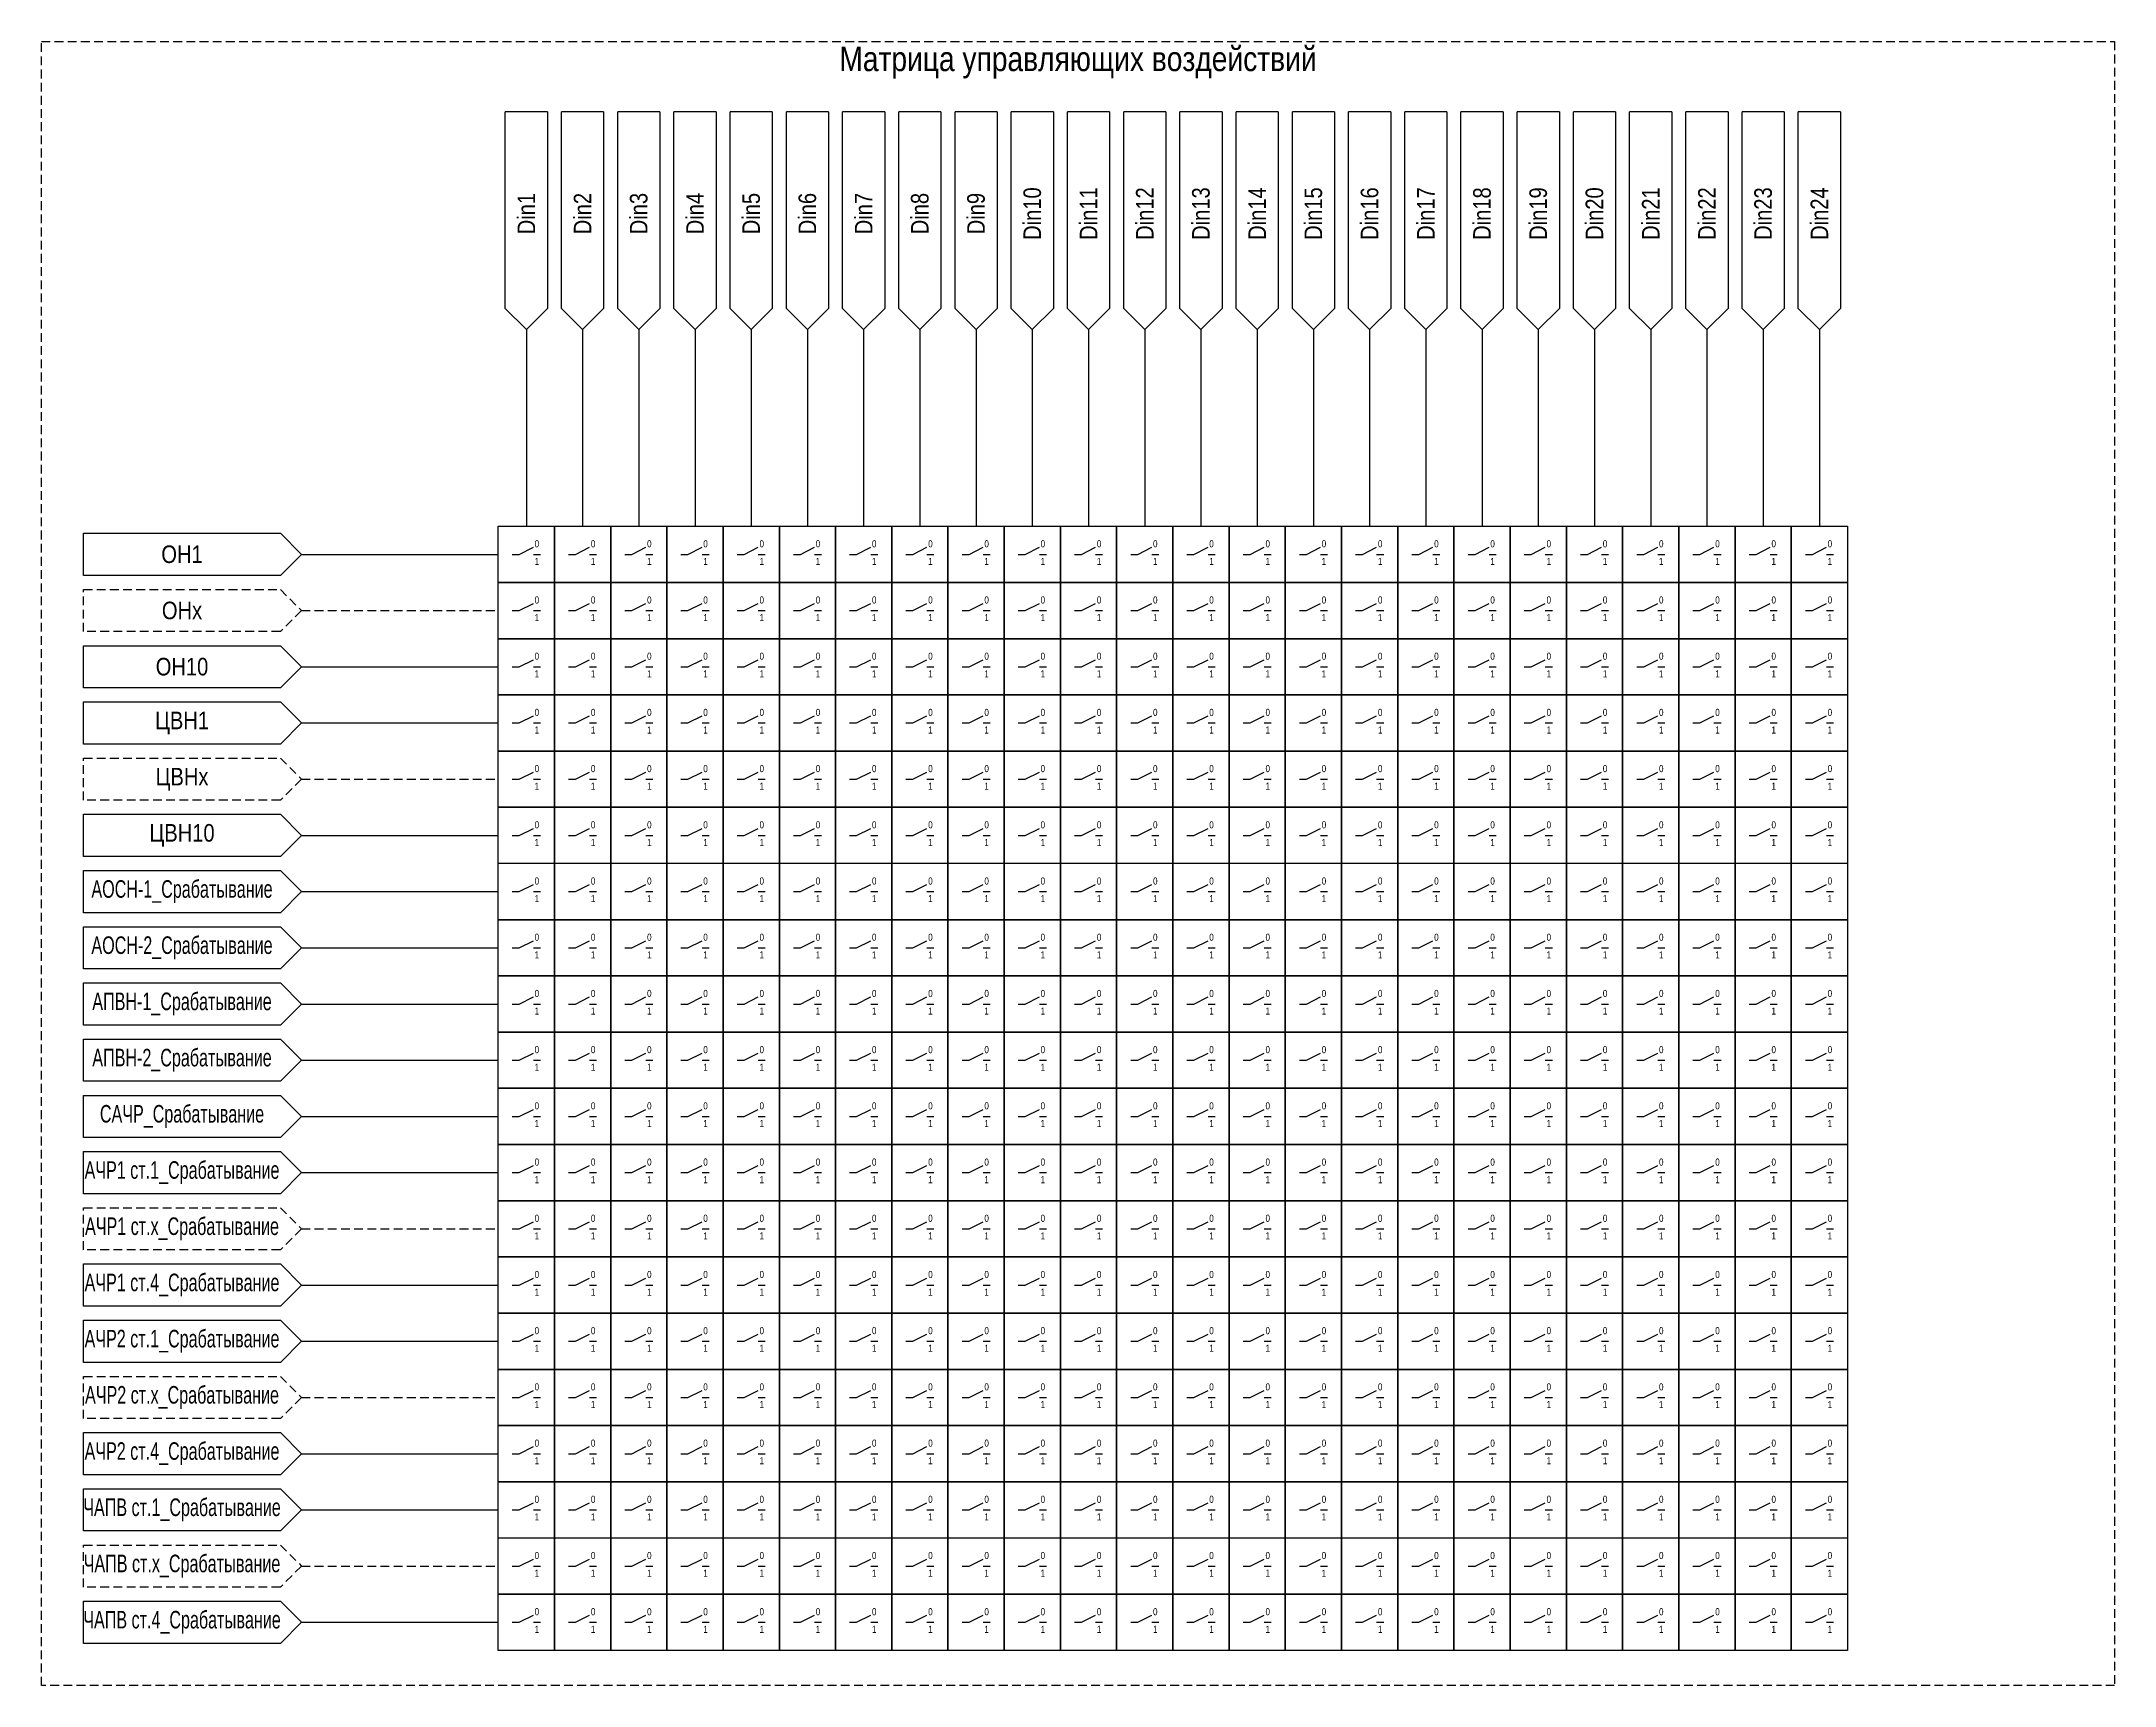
# Model space of a CAD drawing. Header units: millimetres. Extents: x -6343 to 676, y -1039 to 887.
# Drawn here: x -3133 to -2838, y 482 to 716 of the extents above; entities that cross this region are included whole.
import ezdxf

# ---------------------------------------------------------------- set-up
doc = ezdxf.new("R2010")
doc.units = ezdxf.units.MM
doc.linetypes.add('штриховая2', pattern=[0.375, 0.25, -0.125])
doc.styles.add('2.5_Gost_RD', font='ARIALN.TTF', dxfattribs={"height": 2.5})
doc.styles.add('3.5_Gost_RD', font='ARIALN.TTF', dxfattribs={"height": 3.5})

msp = doc.modelspace()

# ---------------------------------------------------------------- texts
at = {"color": 30, "ltscale": 100, "insert": (-2985.5, 713), "char_height": 3.5, "width": 295, "attachment_point": 5, "style": '3.5_Gost_RD'}
msp.add_mtext('Матрица управляющих воздействий', dxfattribs=at)
at = {"ltscale": 100, "char_height": 2.5, "width": 27, "attachment_point": 5, "rotation": 90, "style": '2.5_Gost_RD'}
for s, insert in [('Din1', (-3064, 691.5)), ('Din2', (-3056, 691.5)), ('Din3', (-3048, 691.5)), ('Din4', (-3040, 691.5)), ('Din5', (-3032, 691.5)), ('Din6', (-3024, 691.5)), ('Din7', (-3016, 691.5)), ('Din8', (-3008, 691.5)), ('Din9', (-3000, 691.5)), ('Din10', (-2992, 691.5)), ('Din11', (-2984, 691.5)), ('Din12', (-2976, 691.5)), ('Din13', (-2968, 691.5)), ('Din14', (-2960, 691.5)), ('Din15', (-2952, 691.5)), ('Din16', (-2944, 691.5)), ('Din17', (-2936, 691.5)), ('Din18', (-2928, 691.5)), ('Din19', (-2920, 691.5)), ('Din20', (-2912, 691.5)), ('Din21', (-2904, 691.5)), ('Din22', (-2896, 691.5)), ('Din23', (-2888, 691.5)), ('Din24', (-2880, 691.5))]:
    msp.add_mtext(s, dxfattribs=dict(at, insert=insert))
at = {"color": 0, "ltscale": 100, "attachment_point": 5, "style": '2.5_Gost_RD'}
for s, insert, char_height, width in [('{\\C256;ОН1}', (-3113, 643), 2.5, 28), ('{\\C256;0}', (-3062.5, 644.5), 1, 5), ('{\\C256;0}', (-3054.5, 644.5), 1, 5), ('{\\C256;0}', (-3046.5, 644.5), 1, 5), ('{\\C256;0}', (-3038.5, 644.5), 1, 5), ('{\\C256;0}', (-3030.5, 644.5), 1, 5), ('{\\C256;0}', (-3022.5, 644.5), 1, 5), ('{\\C256;0}', (-3014.5, 644.5), 1, 5), ('{\\C256;0}', (-3006.5, 644.5), 1, 5), ('{\\C256;0}', (-2998.5, 644.5), 1, 5), ('{\\C256;0}', (-2990.5, 644.5), 1, 5), ('{\\C256;0}', (-2982.5, 644.5), 1, 5), ('{\\C256;0}', (-2974.5, 644.5), 1, 5), ('{\\C256;0}', (-2966.5, 644.5), 1, 5), ('{\\C256;0}', (-2958.5, 644.5), 1, 5), ('{\\C256;0}', (-2950.5, 644.5), 1, 5), ('{\\C256;0}', (-2942.5, 644.5), 1, 5), ('{\\C256;0}', (-2934.5, 644.5), 1, 5), ('{\\C256;0}', (-2926.5, 644.5), 1, 5), ('{\\C256;0}', (-2918.5, 644.5), 1, 5), ('{\\C256;0}', (-2910.5, 644.5), 1, 5), ('{\\C256;0}', (-2902.5, 644.5), 1, 5), ('{\\C256;0}', (-2894.5, 644.5), 1, 5), ('{\\C256;0}', (-2886.5, 644.5), 1, 5), ('{\\C256;0}', (-2878.5, 644.5), 1, 5), ('{\\C256;1}', (-3062.5, 642), 1, 5), ('{\\C256;1}', (-3054.5, 642), 1, 5), ('{\\C256;1}', (-3046.5, 642), 1, 5), ('{\\C256;1}', (-3038.5, 642), 1, 5), ('{\\C256;1}', (-3030.5, 642), 1, 5), ('{\\C256;1}', (-3022.5, 642), 1, 5), ('{\\C256;1}', (-3014.5, 642), 1, 5), ('{\\C256;1}', (-3006.5, 642), 1, 5), ('{\\C256;1}', (-2998.5, 642), 1, 5), ('{\\C256;1}', (-2990.5, 642), 1, 5), ('{\\C256;1}', (-2982.5, 642), 1, 5), ('{\\C256;1}', (-2974.5, 642), 1, 5), ('{\\C256;1}', (-2966.5, 642), 1, 5), ('{\\C256;1}', (-2958.5, 642), 1, 5), ('{\\C256;1}', (-2950.5, 642), 1, 5), ('{\\C256;1}', (-2942.5, 642), 1, 5), ('{\\C256;1}', (-2934.5, 642), 1, 5), ('{\\C256;1}', (-2926.5, 642), 1, 5), ('{\\C256;1}', (-2918.5, 642), 1, 5), ('{\\C256;1}', (-2910.5, 642), 1, 5), ('{\\C256;1}', (-2902.5, 642), 1, 5), ('{\\C256;1}', (-2894.5, 642), 1, 5), ('{\\C256;1}', (-2886.5, 642), 1, 5), ('{\\C256;1}', (-2878.5, 642), 1, 5), ('{\\C256;ОНx}', (-3113, 635), 2.5, 28), ('{\\C256;0}', (-3062.5, 636.5), 1, 5), ('{\\C256;1}', (-3062.5, 634), 1, 5), ('{\\C256;0}', (-3054.5, 636.5), 1, 5), ('{\\C256;1}', (-3054.5, 634), 1, 5), ('{\\C256;0}', (-3046.5, 636.5), 1, 5), ('{\\C256;1}', (-3046.5, 634), 1, 5), ('{\\C256;0}', (-3038.5, 636.5), 1, 5), ('{\\C256;1}', (-3038.5, 634), 1, 5), ('{\\C256;0}', (-3030.5, 636.5), 1, 5), ('{\\C256;1}', (-3030.5, 634), 1, 5), ('{\\C256;0}', (-3022.5, 636.5), 1, 5), ('{\\C256;1}', (-3022.5, 634), 1, 5), ('{\\C256;0}', (-3014.5, 636.5), 1, 5), ('{\\C256;1}', (-3014.5, 634), 1, 5), ('{\\C256;0}', (-3006.5, 636.5), 1, 5), ('{\\C256;1}', (-3006.5, 634), 1, 5), ('{\\C256;0}', (-2998.5, 636.5), 1, 5), ('{\\C256;1}', (-2998.5, 634), 1, 5), ('{\\C256;0}', (-2990.5, 636.5), 1, 5), ('{\\C256;1}', (-2990.5, 634), 1, 5), ('{\\C256;0}', (-2982.5, 636.5), 1, 5), ('{\\C256;1}', (-2982.5, 634), 1, 5), ('{\\C256;0}', (-2974.5, 636.5), 1, 5), ('{\\C256;1}', (-2974.5, 634), 1, 5), ('{\\C256;0}', (-2966.5, 636.5), 1, 5), ('{\\C256;1}', (-2966.5, 634), 1, 5), ('{\\C256;0}', (-2958.5, 636.5), 1, 5), ('{\\C256;1}', (-2958.5, 634), 1, 5), ('{\\C256;0}', (-2950.5, 636.5), 1, 5), ('{\\C256;1}', (-2950.5, 634), 1, 5), ('{\\C256;0}', (-2942.5, 636.5), 1, 5), ('{\\C256;1}', (-2942.5, 634), 1, 5), ('{\\C256;0}', (-2934.5, 636.5), 1, 5), ('{\\C256;1}', (-2934.5, 634), 1, 5), ('{\\C256;0}', (-2926.5, 636.5), 1, 5), ('{\\C256;1}', (-2926.5, 634), 1, 5), ('{\\C256;0}', (-2918.5, 636.5), 1, 5), ('{\\C256;1}', (-2918.5, 634), 1, 5), ('{\\C256;0}', (-2910.5, 636.5), 1, 5), ('{\\C256;1}', (-2910.5, 634), 1, 5), ('{\\C256;0}', (-2902.5, 636.5), 1, 5), ('{\\C256;1}', (-2902.5, 634), 1, 5), ('{\\C256;0}', (-2894.5, 636.5), 1, 5), ('{\\C256;1}', (-2894.5, 634), 1, 5), ('{\\C256;0}', (-2886.5, 636.5), 1, 5), ('{\\C256;1}', (-2886.5, 634), 1, 5), ('{\\C256;0}', (-2878.5, 636.5), 1, 5), ('{\\C256;1}', (-2878.5, 634), 1, 5), ('{\\C256;0}', (-3062.5, 628.5), 1, 5), ('{\\C256;0}', (-3054.5, 628.5), 1, 5), ('{\\C256;0}', (-3046.5, 628.5), 1, 5), ('{\\C256;0}', (-3038.5, 628.5), 1, 5), ('{\\C256;0}', (-3030.5, 628.5), 1, 5), ('{\\C256;0}', (-3022.5, 628.5), 1, 5), ('{\\C256;0}', (-3014.5, 628.5), 1, 5), ('{\\C256;0}', (-3006.5, 628.5), 1, 5), ('{\\C256;0}', (-2998.5, 628.5), 1, 5), ('{\\C256;0}', (-2990.5, 628.5), 1, 5), ('{\\C256;0}', (-2982.5, 628.5), 1, 5), ('{\\C256;0}', (-2974.5, 628.5), 1, 5), ('{\\C256;0}', (-2966.5, 628.5), 1, 5), ('{\\C256;0}', (-2958.5, 628.5), 1, 5), ('{\\C256;0}', (-2950.5, 628.5), 1, 5), ('{\\C256;0}', (-2942.5, 628.5), 1, 5), ('{\\C256;0}', (-2934.5, 628.5), 1, 5), ('{\\C256;0}', (-2926.5, 628.5), 1, 5), ('{\\C256;0}', (-2918.5, 628.5), 1, 5), ('{\\C256;0}', (-2910.5, 628.5), 1, 5), ('{\\C256;0}', (-2902.5, 628.5), 1, 5), ('{\\C256;0}', (-2894.5, 628.5), 1, 5), ('{\\C256;0}', (-2886.5, 628.5), 1, 5), ('{\\C256;0}', (-2878.5, 628.5), 1, 5), ('{\\C256;ОН10}', (-3113, 627), 2.5, 28), ('{\\C256;1}', (-3062.5, 626), 1, 5), ('{\\C256;1}', (-3054.5, 626), 1, 5), ('{\\C256;1}', (-3046.5, 626), 1, 5), ('{\\C256;1}', (-3038.5, 626), 1, 5), ('{\\C256;1}', (-3030.5, 626), 1, 5), ('{\\C256;1}', (-3022.5, 626), 1, 5), ('{\\C256;1}', (-3014.5, 626), 1, 5), ('{\\C256;1}', (-3006.5, 626), 1, 5), ('{\\C256;1}', (-2998.5, 626), 1, 5), ('{\\C256;1}', (-2990.5, 626), 1, 5), ('{\\C256;1}', (-2982.5, 626), 1, 5), ('{\\C256;1}', (-2974.5, 626), 1, 5), ('{\\C256;1}', (-2966.5, 626), 1, 5), ('{\\C256;1}', (-2958.5, 626), 1, 5), ('{\\C256;1}', (-2950.5, 626), 1, 5), ('{\\C256;1}', (-2942.5, 626), 1, 5), ('{\\C256;1}', (-2934.5, 626), 1, 5), ('{\\C256;1}', (-2926.5, 626), 1, 5), ('{\\C256;1}', (-2918.5, 626), 1, 5), ('{\\C256;1}', (-2910.5, 626), 1, 5), ('{\\C256;1}', (-2902.5, 626), 1, 5), ('{\\C256;1}', (-2894.5, 626), 1, 5), ('{\\C256;1}', (-2886.5, 626), 1, 5), ('{\\C256;1}', (-2878.5, 626), 1, 5), ('{\\C256;ЦВН1}', (-3113, 619), 2.5, 28), ('{\\C256;0}', (-3062.5, 620.5), 1, 5), ('{\\C256;0}', (-3054.5, 620.5), 1, 5), ('{\\C256;0}', (-3046.5, 620.5), 1, 5), ('{\\C256;0}', (-3038.5, 620.5), 1, 5), ('{\\C256;0}', (-3030.5, 620.5), 1, 5), ('{\\C256;0}', (-3022.5, 620.5), 1, 5), ('{\\C256;0}', (-3014.5, 620.5), 1, 5), ('{\\C256;0}', (-3006.5, 620.5), 1, 5), ('{\\C256;0}', (-2998.5, 620.5), 1, 5), ('{\\C256;0}', (-2990.5, 620.5), 1, 5), ('{\\C256;0}', (-2982.5, 620.5), 1, 5), ('{\\C256;0}', (-2974.5, 620.5), 1, 5), ('{\\C256;0}', (-2966.5, 620.5), 1, 5), ('{\\C256;0}', (-2958.5, 620.5), 1, 5), ('{\\C256;0}', (-2950.5, 620.5), 1, 5), ('{\\C256;0}', (-2942.5, 620.5), 1, 5), ('{\\C256;0}', (-2934.5, 620.5), 1, 5), ('{\\C256;0}', (-2926.5, 620.5), 1, 5), ('{\\C256;0}', (-2918.5, 620.5), 1, 5), ('{\\C256;0}', (-2910.5, 620.5), 1, 5), ('{\\C256;0}', (-2902.5, 620.5), 1, 5), ('{\\C256;0}', (-2894.5, 620.5), 1, 5), ('{\\C256;0}', (-2886.5, 620.5), 1, 5), ('{\\C256;0}', (-2878.5, 620.5), 1, 5), ('{\\C256;1}', (-3062.5, 618), 1, 5), ('{\\C256;1}', (-3054.5, 618), 1, 5), ('{\\C256;1}', (-3046.5, 618), 1, 5), ('{\\C256;1}', (-3038.5, 618), 1, 5), ('{\\C256;1}', (-3030.5, 618), 1, 5), ('{\\C256;1}', (-3022.5, 618), 1, 5), ('{\\C256;1}', (-3014.5, 618), 1, 5), ('{\\C256;1}', (-3006.5, 618), 1, 5), ('{\\C256;1}', (-2998.5, 618), 1, 5), ('{\\C256;1}', (-2990.5, 618), 1, 5), ('{\\C256;1}', (-2982.5, 618), 1, 5), ('{\\C256;1}', (-2974.5, 618), 1, 5), ('{\\C256;1}', (-2966.5, 618), 1, 5), ('{\\C256;1}', (-2958.5, 618), 1, 5), ('{\\C256;1}', (-2950.5, 618), 1, 5), ('{\\C256;1}', (-2942.5, 618), 1, 5), ('{\\C256;1}', (-2934.5, 618), 1, 5), ('{\\C256;1}', (-2926.5, 618), 1, 5), ('{\\C256;1}', (-2918.5, 618), 1, 5), ('{\\C256;1}', (-2910.5, 618), 1, 5), ('{\\C256;1}', (-2902.5, 618), 1, 5), ('{\\C256;1}', (-2894.5, 618), 1, 5), ('{\\C256;1}', (-2886.5, 618), 1, 5), ('{\\C256;1}', (-2878.5, 618), 1, 5), ('{\\C256;ЦВНx}', (-3113, 611), 2.5, 28), ('{\\C256;0}', (-3062.5, 612.5), 1, 5), ('{\\C256;0}', (-3054.5, 612.5), 1, 5), ('{\\C256;0}', (-3046.5, 612.5), 1, 5), ('{\\C256;0}', (-3038.5, 612.5), 1, 5), ('{\\C256;0}', (-3030.5, 612.5), 1, 5), ('{\\C256;0}', (-3022.5, 612.5), 1, 5), ('{\\C256;0}', (-3014.5, 612.5), 1, 5), ('{\\C256;0}', (-3006.5, 612.5), 1, 5), ('{\\C256;0}', (-2998.5, 612.5), 1, 5), ('{\\C256;0}', (-2990.5, 612.5), 1, 5), ('{\\C256;0}', (-2982.5, 612.5), 1, 5), ('{\\C256;0}', (-2974.5, 612.5), 1, 5), ('{\\C256;0}', (-2966.5, 612.5), 1, 5), ('{\\C256;0}', (-2958.5, 612.5), 1, 5), ('{\\C256;0}', (-2950.5, 612.5), 1, 5), ('{\\C256;0}', (-2942.5, 612.5), 1, 5), ('{\\C256;0}', (-2934.5, 612.5), 1, 5), ('{\\C256;0}', (-2926.5, 612.5), 1, 5), ('{\\C256;0}', (-2918.5, 612.5), 1, 5), ('{\\C256;0}', (-2910.5, 612.5), 1, 5), ('{\\C256;0}', (-2902.5, 612.5), 1, 5), ('{\\C256;0}', (-2894.5, 612.5), 1, 5), ('{\\C256;0}', (-2886.5, 612.5), 1, 5), ('{\\C256;0}', (-2878.5, 612.5), 1, 5), ('{\\C256;1}', (-3062.5, 610), 1, 5), ('{\\C256;1}', (-3054.5, 610), 1, 5), ('{\\C256;1}', (-3046.5, 610), 1, 5), ('{\\C256;1}', (-3038.5, 610), 1, 5), ('{\\C256;1}', (-3030.5, 610), 1, 5), ('{\\C256;1}', (-3022.5, 610), 1, 5), ('{\\C256;1}', (-3014.5, 610), 1, 5), ('{\\C256;1}', (-3006.5, 610), 1, 5), ('{\\C256;1}', (-2998.5, 610), 1, 5), ('{\\C256;1}', (-2990.5, 610), 1, 5), ('{\\C256;1}', (-2982.5, 610), 1, 5), ('{\\C256;1}', (-2974.5, 610), 1, 5), ('{\\C256;1}', (-2966.5, 610), 1, 5), ('{\\C256;1}', (-2958.5, 610), 1, 5), ('{\\C256;1}', (-2950.5, 610), 1, 5), ('{\\C256;1}', (-2942.5, 610), 1, 5), ('{\\C256;1}', (-2934.5, 610), 1, 5), ('{\\C256;1}', (-2926.5, 610), 1, 5), ('{\\C256;1}', (-2918.5, 610), 1, 5), ('{\\C256;1}', (-2910.5, 610), 1, 5), ('{\\C256;1}', (-2902.5, 610), 1, 5), ('{\\C256;1}', (-2894.5, 610), 1, 5), ('{\\C256;1}', (-2886.5, 610), 1, 5), ('{\\C256;1}', (-2878.5, 610), 1, 5), ('{\\C256;0}', (-3062.5, 604.5), 1, 5), ('{\\C256;0}', (-3054.5, 604.5), 1, 5), ('{\\C256;0}', (-3046.5, 604.5), 1, 5), ('{\\C256;0}', (-3038.5, 604.5), 1, 5), ('{\\C256;0}', (-3030.5, 604.5), 1, 5), ('{\\C256;0}', (-3022.5, 604.5), 1, 5), ('{\\C256;0}', (-3014.5, 604.5), 1, 5), ('{\\C256;0}', (-3006.5, 604.5), 1, 5), ('{\\C256;0}', (-2998.5, 604.5), 1, 5), ('{\\C256;0}', (-2990.5, 604.5), 1, 5), ('{\\C256;0}', (-2982.5, 604.5), 1, 5), ('{\\C256;0}', (-2974.5, 604.5), 1, 5), ('{\\C256;0}', (-2966.5, 604.5), 1, 5), ('{\\C256;0}', (-2958.5, 604.5), 1, 5), ('{\\C256;0}', (-2950.5, 604.5), 1, 5), ('{\\C256;0}', (-2942.5, 604.5), 1, 5), ('{\\C256;0}', (-2934.5, 604.5), 1, 5), ('{\\C256;0}', (-2926.5, 604.5), 1, 5), ('{\\C256;0}', (-2918.5, 604.5), 1, 5), ('{\\C256;0}', (-2910.5, 604.5), 1, 5), ('{\\C256;0}', (-2902.5, 604.5), 1, 5), ('{\\C256;0}', (-2894.5, 604.5), 1, 5), ('{\\C256;0}', (-2886.5, 604.5), 1, 5), ('{\\C256;0}', (-2878.5, 604.5), 1, 5), ('{\\C256;ЦВН10}', (-3113, 603), 2.5, 28), ('{\\C256;1}', (-3062.5, 602), 1, 5), ('{\\C256;1}', (-3054.5, 602), 1, 5), ('{\\C256;1}', (-3046.5, 602), 1, 5), ('{\\C256;1}', (-3038.5, 602), 1, 5), ('{\\C256;1}', (-3030.5, 602), 1, 5), ('{\\C256;1}', (-3022.5, 602), 1, 5), ('{\\C256;1}', (-3014.5, 602), 1, 5), ('{\\C256;1}', (-3006.5, 602), 1, 5), ('{\\C256;1}', (-2998.5, 602), 1, 5), ('{\\C256;1}', (-2990.5, 602), 1, 5), ('{\\C256;1}', (-2982.5, 602), 1, 5), ('{\\C256;1}', (-2974.5, 602), 1, 5), ('{\\C256;1}', (-2966.5, 602), 1, 5), ('{\\C256;1}', (-2958.5, 602), 1, 5), ('{\\C256;1}', (-2950.5, 602), 1, 5), ('{\\C256;1}', (-2942.5, 602), 1, 5), ('{\\C256;1}', (-2934.5, 602), 1, 5), ('{\\C256;1}', (-2926.5, 602), 1, 5), ('{\\C256;1}', (-2918.5, 602), 1, 5), ('{\\C256;1}', (-2910.5, 602), 1, 5), ('{\\C256;1}', (-2902.5, 602), 1, 5), ('{\\C256;1}', (-2894.5, 602), 1, 5), ('{\\C256;1}', (-2886.5, 602), 1, 5), ('{\\C256;1}', (-2878.5, 602), 1, 5), ('{\\W0.8;\\C256;АОСН-1_Срабатывание}', (-3113, 595), 2.5, 28), ('{\\C256;0}', (-3062.5, 596.5), 1, 5), ('{\\C256;0}', (-3054.5, 596.5), 1, 5), ('{\\C256;0}', (-3046.5, 596.5), 1, 5), ('{\\C256;0}', (-3038.5, 596.5), 1, 5), ('{\\C256;0}', (-3030.5, 596.5), 1, 5), ('{\\C256;0}', (-3022.5, 596.5), 1, 5), ('{\\C256;0}', (-3014.5, 596.5), 1, 5), ('{\\C256;0}', (-3006.5, 596.5), 1, 5), ('{\\C256;0}', (-2998.5, 596.5), 1, 5), ('{\\C256;0}', (-2990.5, 596.5), 1, 5), ('{\\C256;0}', (-2982.5, 596.5), 1, 5), ('{\\C256;0}', (-2974.5, 596.5), 1, 5), ('{\\C256;0}', (-2966.5, 596.5), 1, 5), ('{\\C256;0}', (-2958.5, 596.5), 1, 5), ('{\\C256;0}', (-2950.5, 596.5), 1, 5), ('{\\C256;0}', (-2942.5, 596.5), 1, 5), ('{\\C256;0}', (-2934.5, 596.5), 1, 5), ('{\\C256;0}', (-2926.5, 596.5), 1, 5), ('{\\C256;0}', (-2918.5, 596.5), 1, 5), ('{\\C256;0}', (-2910.5, 596.5), 1, 5), ('{\\C256;0}', (-2902.5, 596.5), 1, 5), ('{\\C256;0}', (-2894.5, 596.5), 1, 5), ('{\\C256;0}', (-2886.5, 596.5), 1, 5), ('{\\C256;0}', (-2878.5, 596.5), 1, 5), ('{\\C256;1}', (-3062.5, 594), 1, 5), ('{\\C256;1}', (-3054.5, 594), 1, 5), ('{\\C256;1}', (-3046.5, 594), 1, 5), ('{\\C256;1}', (-3038.5, 594), 1, 5), ('{\\C256;1}', (-3030.5, 594), 1, 5), ('{\\C256;1}', (-3022.5, 594), 1, 5), ('{\\C256;1}', (-3014.5, 594), 1, 5), ('{\\C256;1}', (-3006.5, 594), 1, 5), ('{\\C256;1}', (-2998.5, 594), 1, 5), ('{\\C256;1}', (-2990.5, 594), 1, 5), ('{\\C256;1}', (-2982.5, 594), 1, 5), ('{\\C256;1}', (-2974.5, 594), 1, 5), ('{\\C256;1}', (-2966.5, 594), 1, 5), ('{\\C256;1}', (-2958.5, 594), 1, 5), ('{\\C256;1}', (-2950.5, 594), 1, 5), ('{\\C256;1}', (-2942.5, 594), 1, 5), ('{\\C256;1}', (-2934.5, 594), 1, 5), ('{\\C256;1}', (-2926.5, 594), 1, 5), ('{\\C256;1}', (-2918.5, 594), 1, 5), ('{\\C256;1}', (-2910.5, 594), 1, 5), ('{\\C256;1}', (-2902.5, 594), 1, 5), ('{\\C256;1}', (-2894.5, 594), 1, 5), ('{\\C256;1}', (-2886.5, 594), 1, 5), ('{\\C256;1}', (-2878.5, 594), 1, 5), ('{\\W0.8;\\C256;АОСН-2_Срабатывание}', (-3113, 587), 2.5, 28), ('{\\C256;0}', (-3062.5, 588.5), 1, 5), ('{\\C256;0}', (-3054.5, 588.5), 1, 5), ('{\\C256;0}', (-3046.5, 588.5), 1, 5), ('{\\C256;0}', (-3038.5, 588.5), 1, 5), ('{\\C256;0}', (-3030.5, 588.5), 1, 5), ('{\\C256;0}', (-3022.5, 588.5), 1, 5), ('{\\C256;0}', (-3014.5, 588.5), 1, 5), ('{\\C256;0}', (-3006.5, 588.5), 1, 5), ('{\\C256;0}', (-2998.5, 588.5), 1, 5), ('{\\C256;0}', (-2990.5, 588.5), 1, 5), ('{\\C256;0}', (-2982.5, 588.5), 1, 5), ('{\\C256;0}', (-2974.5, 588.5), 1, 5), ('{\\C256;0}', (-2966.5, 588.5), 1, 5), ('{\\C256;0}', (-2958.5, 588.5), 1, 5), ('{\\C256;0}', (-2950.5, 588.5), 1, 5), ('{\\C256;0}', (-2942.5, 588.5), 1, 5), ('{\\C256;0}', (-2934.5, 588.5), 1, 5), ('{\\C256;0}', (-2926.5, 588.5), 1, 5), ('{\\C256;0}', (-2918.5, 588.5), 1, 5), ('{\\C256;0}', (-2910.5, 588.5), 1, 5), ('{\\C256;0}', (-2902.5, 588.5), 1, 5), ('{\\C256;0}', (-2894.5, 588.5), 1, 5), ('{\\C256;0}', (-2886.5, 588.5), 1, 5), ('{\\C256;0}', (-2878.5, 588.5), 1, 5), ('{\\C256;1}', (-3062.5, 586), 1, 5), ('{\\C256;1}', (-3054.5, 586), 1, 5), ('{\\C256;1}', (-3046.5, 586), 1, 5), ('{\\C256;1}', (-3038.5, 586), 1, 5), ('{\\C256;1}', (-3030.5, 586), 1, 5), ('{\\C256;1}', (-3022.5, 586), 1, 5), ('{\\C256;1}', (-3014.5, 586), 1, 5), ('{\\C256;1}', (-3006.5, 586), 1, 5), ('{\\C256;1}', (-2998.5, 586), 1, 5), ('{\\C256;1}', (-2990.5, 586), 1, 5), ('{\\C256;1}', (-2982.5, 586), 1, 5), ('{\\C256;1}', (-2974.5, 586), 1, 5), ('{\\C256;1}', (-2966.5, 586), 1, 5), ('{\\C256;1}', (-2958.5, 586), 1, 5), ('{\\C256;1}', (-2950.5, 586), 1, 5), ('{\\C256;1}', (-2942.5, 586), 1, 5), ('{\\C256;1}', (-2934.5, 586), 1, 5), ('{\\C256;1}', (-2926.5, 586), 1, 5), ('{\\C256;1}', (-2918.5, 586), 1, 5), ('{\\C256;1}', (-2910.5, 586), 1, 5), ('{\\C256;1}', (-2902.5, 586), 1, 5), ('{\\C256;1}', (-2894.5, 586), 1, 5), ('{\\C256;1}', (-2886.5, 586), 1, 5), ('{\\C256;1}', (-2878.5, 586), 1, 5), ('{\\W0.8;\\C256;АПВН-1_Срабатывание}', (-3113, 579), 2.5, 28), ('{\\C256;0}', (-3062.5, 580.5), 1, 5), ('{\\C256;1}', (-3062.5, 578), 1, 5), ('{\\C256;0}', (-3054.5, 580.5), 1, 5), ('{\\C256;1}', (-3054.5, 578), 1, 5), ('{\\C256;0}', (-3046.5, 580.5), 1, 5), ('{\\C256;1}', (-3046.5, 578), 1, 5), ('{\\C256;0}', (-3038.5, 580.5), 1, 5), ('{\\C256;1}', (-3038.5, 578), 1, 5), ('{\\C256;0}', (-3030.5, 580.5), 1, 5), ('{\\C256;1}', (-3030.5, 578), 1, 5), ('{\\C256;0}', (-3022.5, 580.5), 1, 5), ('{\\C256;1}', (-3022.5, 578), 1, 5), ('{\\C256;0}', (-3014.5, 580.5), 1, 5), ('{\\C256;1}', (-3014.5, 578), 1, 5), ('{\\C256;0}', (-3006.5, 580.5), 1, 5), ('{\\C256;1}', (-3006.5, 578), 1, 5), ('{\\C256;0}', (-2998.5, 580.5), 1, 5), ('{\\C256;1}', (-2998.5, 578), 1, 5), ('{\\C256;0}', (-2990.5, 580.5), 1, 5), ('{\\C256;1}', (-2990.5, 578), 1, 5), ('{\\C256;0}', (-2982.5, 580.5), 1, 5), ('{\\C256;1}', (-2982.5, 578), 1, 5), ('{\\C256;0}', (-2974.5, 580.5), 1, 5), ('{\\C256;1}', (-2974.5, 578), 1, 5), ('{\\C256;0}', (-2966.5, 580.5), 1, 5), ('{\\C256;1}', (-2966.5, 578), 1, 5), ('{\\C256;0}', (-2958.5, 580.5), 1, 5), ('{\\C256;1}', (-2958.5, 578), 1, 5), ('{\\C256;0}', (-2950.5, 580.5), 1, 5), ('{\\C256;1}', (-2950.5, 578), 1, 5), ('{\\C256;0}', (-2942.5, 580.5), 1, 5), ('{\\C256;1}', (-2942.5, 578), 1, 5), ('{\\C256;0}', (-2934.5, 580.5), 1, 5), ('{\\C256;1}', (-2934.5, 578), 1, 5), ('{\\C256;0}', (-2926.5, 580.5), 1, 5), ('{\\C256;1}', (-2926.5, 578), 1, 5), ('{\\C256;0}', (-2918.5, 580.5), 1, 5), ('{\\C256;1}', (-2918.5, 578), 1, 5), ('{\\C256;0}', (-2910.5, 580.5), 1, 5), ('{\\C256;1}', (-2910.5, 578), 1, 5), ('{\\C256;0}', (-2902.5, 580.5), 1, 5), ('{\\C256;1}', (-2902.5, 578), 1, 5), ('{\\C256;0}', (-2894.5, 580.5), 1, 5), ('{\\C256;1}', (-2894.5, 578), 1, 5), ('{\\C256;0}', (-2886.5, 580.5), 1, 5), ('{\\C256;1}', (-2886.5, 578), 1, 5), ('{\\C256;0}', (-2878.5, 580.5), 1, 5), ('{\\C256;1}', (-2878.5, 578), 1, 5), ('{\\W0.8;\\C256;АПВН-2_Срабатывание}', (-3113, 571), 2.5, 28), ('{\\C256;0}', (-3062.5, 572.5), 1, 5), ('{\\C256;0}', (-3054.5, 572.5), 1, 5), ('{\\C256;0}', (-3046.5, 572.5), 1, 5), ('{\\C256;0}', (-3038.5, 572.5), 1, 5), ('{\\C256;0}', (-3030.5, 572.5), 1, 5), ('{\\C256;0}', (-3022.5, 572.5), 1, 5), ('{\\C256;0}', (-3014.5, 572.5), 1, 5), ('{\\C256;0}', (-3006.5, 572.5), 1, 5), ('{\\C256;0}', (-2998.5, 572.5), 1, 5), ('{\\C256;0}', (-2990.5, 572.5), 1, 5), ('{\\C256;0}', (-2982.5, 572.5), 1, 5), ('{\\C256;0}', (-2974.5, 572.5), 1, 5), ('{\\C256;0}', (-2966.5, 572.5), 1, 5), ('{\\C256;0}', (-2958.5, 572.5), 1, 5), ('{\\C256;0}', (-2950.5, 572.5), 1, 5), ('{\\C256;0}', (-2942.5, 572.5), 1, 5), ('{\\C256;0}', (-2934.5, 572.5), 1, 5), ('{\\C256;0}', (-2926.5, 572.5), 1, 5), ('{\\C256;0}', (-2918.5, 572.5), 1, 5), ('{\\C256;0}', (-2910.5, 572.5), 1, 5), ('{\\C256;0}', (-2902.5, 572.5), 1, 5), ('{\\C256;0}', (-2894.5, 572.5), 1, 5), ('{\\C256;0}', (-2886.5, 572.5), 1, 5), ('{\\C256;0}', (-2878.5, 572.5), 1, 5), ('{\\C256;1}', (-3062.5, 570), 1, 5), ('{\\C256;1}', (-3054.5, 570), 1, 5), ('{\\C256;1}', (-3046.5, 570), 1, 5), ('{\\C256;1}', (-3038.5, 570), 1, 5), ('{\\C256;1}', (-3030.5, 570), 1, 5), ('{\\C256;1}', (-3022.5, 570), 1, 5), ('{\\C256;1}', (-3014.5, 570), 1, 5), ('{\\C256;1}', (-3006.5, 570), 1, 5), ('{\\C256;1}', (-2998.5, 570), 1, 5), ('{\\C256;1}', (-2990.5, 570), 1, 5), ('{\\C256;1}', (-2982.5, 570), 1, 5), ('{\\C256;1}', (-2974.5, 570), 1, 5), ('{\\C256;1}', (-2966.5, 570), 1, 5), ('{\\C256;1}', (-2958.5, 570), 1, 5), ('{\\C256;1}', (-2950.5, 570), 1, 5), ('{\\C256;1}', (-2942.5, 570), 1, 5), ('{\\C256;1}', (-2934.5, 570), 1, 5), ('{\\C256;1}', (-2926.5, 570), 1, 5), ('{\\C256;1}', (-2918.5, 570), 1, 5), ('{\\C256;1}', (-2910.5, 570), 1, 5), ('{\\C256;1}', (-2902.5, 570), 1, 5), ('{\\C256;1}', (-2894.5, 570), 1, 5), ('{\\C256;1}', (-2886.5, 570), 1, 5), ('{\\C256;1}', (-2878.5, 570), 1, 5), ('{\\W0.8;\\C256;САЧР_Срабатывание}', (-3113, 563), 2.5, 28), ('{\\C256;0}', (-3062.5, 564.5), 1, 5), ('{\\C256;0}', (-3054.5, 564.5), 1, 5), ('{\\C256;0}', (-3046.5, 564.5), 1, 5), ('{\\C256;0}', (-3038.5, 564.5), 1, 5), ('{\\C256;0}', (-3030.5, 564.5), 1, 5), ('{\\C256;0}', (-3022.5, 564.5), 1, 5), ('{\\C256;0}', (-3014.5, 564.5), 1, 5), ('{\\C256;0}', (-3006.5, 564.5), 1, 5), ('{\\C256;0}', (-2998.5, 564.5), 1, 5), ('{\\C256;0}', (-2990.5, 564.5), 1, 5), ('{\\C256;0}', (-2982.5, 564.5), 1, 5), ('{\\C256;0}', (-2974.5, 564.5), 1, 5), ('{\\C256;0}', (-2966.5, 564.5), 1, 5), ('{\\C256;0}', (-2958.5, 564.5), 1, 5), ('{\\C256;0}', (-2950.5, 564.5), 1, 5), ('{\\C256;0}', (-2942.5, 564.5), 1, 5), ('{\\C256;0}', (-2934.5, 564.5), 1, 5), ('{\\C256;0}', (-2926.5, 564.5), 1, 5), ('{\\C256;0}', (-2918.5, 564.5), 1, 5), ('{\\C256;0}', (-2910.5, 564.5), 1, 5), ('{\\C256;0}', (-2902.5, 564.5), 1, 5), ('{\\C256;0}', (-2894.5, 564.5), 1, 5), ('{\\C256;0}', (-2886.5, 564.5), 1, 5), ('{\\C256;0}', (-2878.5, 564.5), 1, 5), ('{\\C256;1}', (-3062.5, 562), 1, 5), ('{\\C256;1}', (-3054.5, 562), 1, 5), ('{\\C256;1}', (-3046.5, 562), 1, 5), ('{\\C256;1}', (-3038.5, 562), 1, 5), ('{\\C256;1}', (-3030.5, 562), 1, 5), ('{\\C256;1}', (-3022.5, 562), 1, 5), ('{\\C256;1}', (-3014.5, 562), 1, 5), ('{\\C256;1}', (-3006.5, 562), 1, 5), ('{\\C256;1}', (-2998.5, 562), 1, 5), ('{\\C256;1}', (-2990.5, 562), 1, 5), ('{\\C256;1}', (-2982.5, 562), 1, 5), ('{\\C256;1}', (-2974.5, 562), 1, 5), ('{\\C256;1}', (-2966.5, 562), 1, 5), ('{\\C256;1}', (-2958.5, 562), 1, 5), ('{\\C256;1}', (-2950.5, 562), 1, 5), ('{\\C256;1}', (-2942.5, 562), 1, 5), ('{\\C256;1}', (-2934.5, 562), 1, 5), ('{\\C256;1}', (-2926.5, 562), 1, 5), ('{\\C256;1}', (-2918.5, 562), 1, 5), ('{\\C256;1}', (-2910.5, 562), 1, 5), ('{\\C256;1}', (-2902.5, 562), 1, 5), ('{\\C256;1}', (-2894.5, 562), 1, 5), ('{\\C256;1}', (-2886.5, 562), 1, 5), ('{\\C256;1}', (-2878.5, 562), 1, 5), ('{\\W0.8;\\C256;АЧР1 ст.1_Срабатывание}', (-3113, 555), 2.5, 28), ('{\\C256;0}', (-3062.5, 556.5), 1, 5), ('{\\C256;0}', (-3054.5, 556.5), 1, 5), ('{\\C256;0}', (-3046.5, 556.5), 1, 5), ('{\\C256;0}', (-3038.5, 556.5), 1, 5), ('{\\C256;0}', (-3030.5, 556.5), 1, 5), ('{\\C256;0}', (-3022.5, 556.5), 1, 5), ('{\\C256;0}', (-3014.5, 556.5), 1, 5), ('{\\C256;0}', (-3006.5, 556.5), 1, 5), ('{\\C256;0}', (-2998.5, 556.5), 1, 5), ('{\\C256;0}', (-2990.5, 556.5), 1, 5), ('{\\C256;0}', (-2982.5, 556.5), 1, 5), ('{\\C256;0}', (-2974.5, 556.5), 1, 5), ('{\\C256;0}', (-2966.5, 556.5), 1, 5), ('{\\C256;0}', (-2958.5, 556.5), 1, 5), ('{\\C256;0}', (-2950.5, 556.5), 1, 5), ('{\\C256;0}', (-2942.5, 556.5), 1, 5), ('{\\C256;0}', (-2934.5, 556.5), 1, 5), ('{\\C256;0}', (-2926.5, 556.5), 1, 5), ('{\\C256;0}', (-2918.5, 556.5), 1, 5), ('{\\C256;0}', (-2910.5, 556.5), 1, 5), ('{\\C256;0}', (-2902.5, 556.5), 1, 5), ('{\\C256;0}', (-2894.5, 556.5), 1, 5), ('{\\C256;0}', (-2886.5, 556.5), 1, 5), ('{\\C256;0}', (-2878.5, 556.5), 1, 5), ('{\\C256;1}', (-3062.5, 554), 1, 5), ('{\\C256;1}', (-3054.5, 554), 1, 5), ('{\\C256;1}', (-3046.5, 554), 1, 5), ('{\\C256;1}', (-3038.5, 554), 1, 5), ('{\\C256;1}', (-3030.5, 554), 1, 5), ('{\\C256;1}', (-3022.5, 554), 1, 5), ('{\\C256;1}', (-3014.5, 554), 1, 5), ('{\\C256;1}', (-3006.5, 554), 1, 5), ('{\\C256;1}', (-2998.5, 554), 1, 5), ('{\\C256;1}', (-2990.5, 554), 1, 5), ('{\\C256;1}', (-2982.5, 554), 1, 5), ('{\\C256;1}', (-2974.5, 554), 1, 5), ('{\\C256;1}', (-2966.5, 554), 1, 5), ('{\\C256;1}', (-2958.5, 554), 1, 5), ('{\\C256;1}', (-2950.5, 554), 1, 5), ('{\\C256;1}', (-2942.5, 554), 1, 5), ('{\\C256;1}', (-2934.5, 554), 1, 5), ('{\\C256;1}', (-2926.5, 554), 1, 5), ('{\\C256;1}', (-2918.5, 554), 1, 5), ('{\\C256;1}', (-2910.5, 554), 1, 5), ('{\\C256;1}', (-2902.5, 554), 1, 5), ('{\\C256;1}', (-2894.5, 554), 1, 5), ('{\\C256;1}', (-2886.5, 554), 1, 5), ('{\\C256;1}', (-2878.5, 554), 1, 5), ('{\\W0.8;\\C256;АЧР1 ст.x_Срабатывание}', (-3113, 547), 2.5, 28), ('{\\C256;0}', (-3062.5, 548.5), 1, 5), ('{\\C256;0}', (-3054.5, 548.5), 1, 5), ('{\\C256;0}', (-3046.5, 548.5), 1, 5), ('{\\C256;0}', (-3038.5, 548.5), 1, 5), ('{\\C256;0}', (-3030.5, 548.5), 1, 5), ('{\\C256;0}', (-3022.5, 548.5), 1, 5), ('{\\C256;0}', (-3014.5, 548.5), 1, 5), ('{\\C256;0}', (-3006.5, 548.5), 1, 5), ('{\\C256;0}', (-2998.5, 548.5), 1, 5), ('{\\C256;0}', (-2990.5, 548.5), 1, 5), ('{\\C256;0}', (-2982.5, 548.5), 1, 5), ('{\\C256;0}', (-2974.5, 548.5), 1, 5), ('{\\C256;0}', (-2966.5, 548.5), 1, 5), ('{\\C256;0}', (-2958.5, 548.5), 1, 5), ('{\\C256;0}', (-2950.5, 548.5), 1, 5), ('{\\C256;0}', (-2942.5, 548.5), 1, 5), ('{\\C256;0}', (-2934.5, 548.5), 1, 5), ('{\\C256;0}', (-2926.5, 548.5), 1, 5), ('{\\C256;0}', (-2918.5, 548.5), 1, 5), ('{\\C256;0}', (-2910.5, 548.5), 1, 5), ('{\\C256;0}', (-2902.5, 548.5), 1, 5), ('{\\C256;0}', (-2894.5, 548.5), 1, 5), ('{\\C256;0}', (-2886.5, 548.5), 1, 5), ('{\\C256;0}', (-2878.5, 548.5), 1, 5), ('{\\C256;1}', (-3062.5, 546), 1, 5), ('{\\C256;1}', (-3054.5, 546), 1, 5), ('{\\C256;1}', (-3046.5, 546), 1, 5), ('{\\C256;1}', (-3038.5, 546), 1, 5), ('{\\C256;1}', (-3030.5, 546), 1, 5), ('{\\C256;1}', (-3022.5, 546), 1, 5), ('{\\C256;1}', (-3014.5, 546), 1, 5), ('{\\C256;1}', (-3006.5, 546), 1, 5), ('{\\C256;1}', (-2998.5, 546), 1, 5), ('{\\C256;1}', (-2990.5, 546), 1, 5), ('{\\C256;1}', (-2982.5, 546), 1, 5), ('{\\C256;1}', (-2974.5, 546), 1, 5), ('{\\C256;1}', (-2966.5, 546), 1, 5), ('{\\C256;1}', (-2958.5, 546), 1, 5), ('{\\C256;1}', (-2950.5, 546), 1, 5), ('{\\C256;1}', (-2942.5, 546), 1, 5), ('{\\C256;1}', (-2934.5, 546), 1, 5), ('{\\C256;1}', (-2926.5, 546), 1, 5), ('{\\C256;1}', (-2918.5, 546), 1, 5), ('{\\C256;1}', (-2910.5, 546), 1, 5), ('{\\C256;1}', (-2902.5, 546), 1, 5), ('{\\C256;1}', (-2894.5, 546), 1, 5), ('{\\C256;1}', (-2886.5, 546), 1, 5), ('{\\C256;1}', (-2878.5, 546), 1, 5), ('{\\W0.8;\\C256;АЧР1 ст.4_Срабатывание}', (-3113, 539), 2.5, 28), ('{\\C256;0}', (-3062.5, 540.5), 1, 5), ('{\\C256;0}', (-3054.5, 540.5), 1, 5), ('{\\C256;0}', (-3046.5, 540.5), 1, 5), ('{\\C256;0}', (-3038.5, 540.5), 1, 5), ('{\\C256;0}', (-3030.5, 540.5), 1, 5), ('{\\C256;0}', (-3022.5, 540.5), 1, 5), ('{\\C256;0}', (-3014.5, 540.5), 1, 5), ('{\\C256;0}', (-3006.5, 540.5), 1, 5), ('{\\C256;0}', (-2998.5, 540.5), 1, 5), ('{\\C256;0}', (-2990.5, 540.5), 1, 5), ('{\\C256;0}', (-2982.5, 540.5), 1, 5), ('{\\C256;0}', (-2974.5, 540.5), 1, 5), ('{\\C256;0}', (-2966.5, 540.5), 1, 5), ('{\\C256;0}', (-2958.5, 540.5), 1, 5), ('{\\C256;0}', (-2950.5, 540.5), 1, 5), ('{\\C256;0}', (-2942.5, 540.5), 1, 5), ('{\\C256;0}', (-2934.5, 540.5), 1, 5), ('{\\C256;0}', (-2926.5, 540.5), 1, 5), ('{\\C256;0}', (-2918.5, 540.5), 1, 5), ('{\\C256;0}', (-2910.5, 540.5), 1, 5), ('{\\C256;0}', (-2902.5, 540.5), 1, 5), ('{\\C256;0}', (-2894.5, 540.5), 1, 5), ('{\\C256;0}', (-2886.5, 540.5), 1, 5), ('{\\C256;0}', (-2878.5, 540.5), 1, 5), ('{\\C256;1}', (-3062.5, 538), 1, 5), ('{\\C256;1}', (-3054.5, 538), 1, 5), ('{\\C256;1}', (-3046.5, 538), 1, 5), ('{\\C256;1}', (-3038.5, 538), 1, 5), ('{\\C256;1}', (-3030.5, 538), 1, 5), ('{\\C256;1}', (-3022.5, 538), 1, 5), ('{\\C256;1}', (-3014.5, 538), 1, 5), ('{\\C256;1}', (-3006.5, 538), 1, 5), ('{\\C256;1}', (-2998.5, 538), 1, 5), ('{\\C256;1}', (-2990.5, 538), 1, 5), ('{\\C256;1}', (-2982.5, 538), 1, 5), ('{\\C256;1}', (-2974.5, 538), 1, 5), ('{\\C256;1}', (-2966.5, 538), 1, 5), ('{\\C256;1}', (-2958.5, 538), 1, 5), ('{\\C256;1}', (-2950.5, 538), 1, 5), ('{\\C256;1}', (-2942.5, 538), 1, 5), ('{\\C256;1}', (-2934.5, 538), 1, 5), ('{\\C256;1}', (-2926.5, 538), 1, 5), ('{\\C256;1}', (-2918.5, 538), 1, 5), ('{\\C256;1}', (-2910.5, 538), 1, 5), ('{\\C256;1}', (-2902.5, 538), 1, 5), ('{\\C256;1}', (-2894.5, 538), 1, 5), ('{\\C256;1}', (-2886.5, 538), 1, 5), ('{\\C256;1}', (-2878.5, 538), 1, 5), ('{\\W0.8;\\C256;АЧР2 ст.1_Срабатывание}', (-3113, 531), 2.5, 28), ('{\\C256;0}', (-3062.5, 532.5), 1, 5), ('{\\C256;0}', (-3054.5, 532.5), 1, 5), ('{\\C256;0}', (-3046.5, 532.5), 1, 5), ('{\\C256;0}', (-3038.5, 532.5), 1, 5), ('{\\C256;0}', (-3030.5, 532.5), 1, 5), ('{\\C256;0}', (-3022.5, 532.5), 1, 5), ('{\\C256;0}', (-3014.5, 532.5), 1, 5), ('{\\C256;0}', (-3006.5, 532.5), 1, 5), ('{\\C256;0}', (-2998.5, 532.5), 1, 5), ('{\\C256;0}', (-2990.5, 532.5), 1, 5), ('{\\C256;0}', (-2982.5, 532.5), 1, 5), ('{\\C256;0}', (-2974.5, 532.5), 1, 5), ('{\\C256;0}', (-2966.5, 532.5), 1, 5), ('{\\C256;0}', (-2958.5, 532.5), 1, 5), ('{\\C256;0}', (-2950.5, 532.5), 1, 5), ('{\\C256;0}', (-2942.5, 532.5), 1, 5), ('{\\C256;0}', (-2934.5, 532.5), 1, 5), ('{\\C256;0}', (-2926.5, 532.5), 1, 5), ('{\\C256;0}', (-2918.5, 532.5), 1, 5), ('{\\C256;0}', (-2910.5, 532.5), 1, 5), ('{\\C256;0}', (-2902.5, 532.5), 1, 5), ('{\\C256;0}', (-2894.5, 532.5), 1, 5), ('{\\C256;0}', (-2886.5, 532.5), 1, 5), ('{\\C256;0}', (-2878.5, 532.5), 1, 5), ('{\\C256;1}', (-3062.5, 530), 1, 5), ('{\\C256;1}', (-3054.5, 530), 1, 5), ('{\\C256;1}', (-3046.5, 530), 1, 5), ('{\\C256;1}', (-3038.5, 530), 1, 5), ('{\\C256;1}', (-3030.5, 530), 1, 5), ('{\\C256;1}', (-3022.5, 530), 1, 5), ('{\\C256;1}', (-3014.5, 530), 1, 5), ('{\\C256;1}', (-3006.5, 530), 1, 5), ('{\\C256;1}', (-2998.5, 530), 1, 5), ('{\\C256;1}', (-2990.5, 530), 1, 5), ('{\\C256;1}', (-2982.5, 530), 1, 5), ('{\\C256;1}', (-2974.5, 530), 1, 5), ('{\\C256;1}', (-2966.5, 530), 1, 5), ('{\\C256;1}', (-2958.5, 530), 1, 5), ('{\\C256;1}', (-2950.5, 530), 1, 5), ('{\\C256;1}', (-2942.5, 530), 1, 5), ('{\\C256;1}', (-2934.5, 530), 1, 5), ('{\\C256;1}', (-2926.5, 530), 1, 5), ('{\\C256;1}', (-2918.5, 530), 1, 5), ('{\\C256;1}', (-2910.5, 530), 1, 5), ('{\\C256;1}', (-2902.5, 530), 1, 5), ('{\\C256;1}', (-2894.5, 530), 1, 5), ('{\\C256;1}', (-2886.5, 530), 1, 5), ('{\\C256;1}', (-2878.5, 530), 1, 5), ('{\\W0.8;\\C256;АЧР2 ст.x_Срабатывание}', (-3113, 523), 2.5, 28), ('{\\C256;0}', (-3062.5, 524.5), 1, 5), ('{\\C256;1}', (-3062.5, 522), 1, 5), ('{\\C256;0}', (-3054.5, 524.5), 1, 5), ('{\\C256;1}', (-3054.5, 522), 1, 5), ('{\\C256;0}', (-3046.5, 524.5), 1, 5), ('{\\C256;1}', (-3046.5, 522), 1, 5), ('{\\C256;0}', (-3038.5, 524.5), 1, 5), ('{\\C256;1}', (-3038.5, 522), 1, 5), ('{\\C256;0}', (-3030.5, 524.5), 1, 5), ('{\\C256;1}', (-3030.5, 522), 1, 5), ('{\\C256;0}', (-3022.5, 524.5), 1, 5), ('{\\C256;1}', (-3022.5, 522), 1, 5), ('{\\C256;0}', (-3014.5, 524.5), 1, 5), ('{\\C256;1}', (-3014.5, 522), 1, 5), ('{\\C256;0}', (-3006.5, 524.5), 1, 5), ('{\\C256;1}', (-3006.5, 522), 1, 5), ('{\\C256;0}', (-2998.5, 524.5), 1, 5), ('{\\C256;1}', (-2998.5, 522), 1, 5), ('{\\C256;0}', (-2990.5, 524.5), 1, 5), ('{\\C256;1}', (-2990.5, 522), 1, 5), ('{\\C256;0}', (-2982.5, 524.5), 1, 5), ('{\\C256;1}', (-2982.5, 522), 1, 5), ('{\\C256;0}', (-2974.5, 524.5), 1, 5), ('{\\C256;1}', (-2974.5, 522), 1, 5), ('{\\C256;0}', (-2966.5, 524.5), 1, 5), ('{\\C256;1}', (-2966.5, 522), 1, 5), ('{\\C256;0}', (-2958.5, 524.5), 1, 5), ('{\\C256;1}', (-2958.5, 522), 1, 5), ('{\\C256;0}', (-2950.5, 524.5), 1, 5), ('{\\C256;1}', (-2950.5, 522), 1, 5), ('{\\C256;0}', (-2942.5, 524.5), 1, 5), ('{\\C256;1}', (-2942.5, 522), 1, 5), ('{\\C256;0}', (-2934.5, 524.5), 1, 5), ('{\\C256;1}', (-2934.5, 522), 1, 5), ('{\\C256;0}', (-2926.5, 524.5), 1, 5), ('{\\C256;1}', (-2926.5, 522), 1, 5), ('{\\C256;0}', (-2918.5, 524.5), 1, 5), ('{\\C256;1}', (-2918.5, 522), 1, 5), ('{\\C256;0}', (-2910.5, 524.5), 1, 5), ('{\\C256;1}', (-2910.5, 522), 1, 5), ('{\\C256;0}', (-2902.5, 524.5), 1, 5), ('{\\C256;1}', (-2902.5, 522), 1, 5), ('{\\C256;0}', (-2894.5, 524.5), 1, 5), ('{\\C256;1}', (-2894.5, 522), 1, 5), ('{\\C256;0}', (-2886.5, 524.5), 1, 5), ('{\\C256;1}', (-2886.5, 522), 1, 5), ('{\\C256;0}', (-2878.5, 524.5), 1, 5), ('{\\C256;1}', (-2878.5, 522), 1, 5), ('{\\W0.8;\\C256;АЧР2 ст.4_Срабатывание}', (-3113, 515), 2.5, 28), ('{\\C256;0}', (-3062.5, 516.5), 1, 5), ('{\\C256;0}', (-3054.5, 516.5), 1, 5), ('{\\C256;0}', (-3046.5, 516.5), 1, 5), ('{\\C256;0}', (-3038.5, 516.5), 1, 5), ('{\\C256;0}', (-3030.5, 516.5), 1, 5), ('{\\C256;0}', (-3022.5, 516.5), 1, 5), ('{\\C256;0}', (-3014.5, 516.5), 1, 5), ('{\\C256;0}', (-3006.5, 516.5), 1, 5), ('{\\C256;0}', (-2998.5, 516.5), 1, 5), ('{\\C256;0}', (-2990.5, 516.5), 1, 5), ('{\\C256;0}', (-2982.5, 516.5), 1, 5), ('{\\C256;0}', (-2974.5, 516.5), 1, 5), ('{\\C256;0}', (-2966.5, 516.5), 1, 5), ('{\\C256;0}', (-2958.5, 516.5), 1, 5), ('{\\C256;0}', (-2950.5, 516.5), 1, 5), ('{\\C256;0}', (-2942.5, 516.5), 1, 5), ('{\\C256;0}', (-2934.5, 516.5), 1, 5), ('{\\C256;0}', (-2926.5, 516.5), 1, 5), ('{\\C256;0}', (-2918.5, 516.5), 1, 5), ('{\\C256;0}', (-2910.5, 516.5), 1, 5), ('{\\C256;0}', (-2902.5, 516.5), 1, 5), ('{\\C256;0}', (-2894.5, 516.5), 1, 5), ('{\\C256;0}', (-2886.5, 516.5), 1, 5), ('{\\C256;0}', (-2878.5, 516.5), 1, 5), ('{\\C256;1}', (-3062.5, 514), 1, 5), ('{\\C256;1}', (-3054.5, 514), 1, 5), ('{\\C256;1}', (-3046.5, 514), 1, 5), ('{\\C256;1}', (-3038.5, 514), 1, 5), ('{\\C256;1}', (-3030.5, 514), 1, 5), ('{\\C256;1}', (-3022.5, 514), 1, 5), ('{\\C256;1}', (-3014.5, 514), 1, 5), ('{\\C256;1}', (-3006.5, 514), 1, 5), ('{\\C256;1}', (-2998.5, 514), 1, 5), ('{\\C256;1}', (-2990.5, 514), 1, 5), ('{\\C256;1}', (-2982.5, 514), 1, 5), ('{\\C256;1}', (-2974.5, 514), 1, 5), ('{\\C256;1}', (-2966.5, 514), 1, 5), ('{\\C256;1}', (-2958.5, 514), 1, 5), ('{\\C256;1}', (-2950.5, 514), 1, 5), ('{\\C256;1}', (-2942.5, 514), 1, 5), ('{\\C256;1}', (-2934.5, 514), 1, 5), ('{\\C256;1}', (-2926.5, 514), 1, 5), ('{\\C256;1}', (-2918.5, 514), 1, 5), ('{\\C256;1}', (-2910.5, 514), 1, 5), ('{\\C256;1}', (-2902.5, 514), 1, 5), ('{\\C256;1}', (-2894.5, 514), 1, 5), ('{\\C256;1}', (-2886.5, 514), 1, 5), ('{\\C256;1}', (-2878.5, 514), 1, 5), ('{\\W0.8;\\C256;ЧАПВ ст.1_Срабатывание}', (-3113, 507), 2.5, 28), ('{\\C256;0}', (-3062.5, 508.5), 1, 5), ('{\\C256;0}', (-3054.5, 508.5), 1, 5), ('{\\C256;0}', (-3046.5, 508.5), 1, 5), ('{\\C256;0}', (-3038.5, 508.5), 1, 5), ('{\\C256;0}', (-3030.5, 508.5), 1, 5), ('{\\C256;0}', (-3022.5, 508.5), 1, 5), ('{\\C256;0}', (-3014.5, 508.5), 1, 5), ('{\\C256;0}', (-3006.5, 508.5), 1, 5), ('{\\C256;0}', (-2998.5, 508.5), 1, 5), ('{\\C256;0}', (-2990.5, 508.5), 1, 5), ('{\\C256;0}', (-2982.5, 508.5), 1, 5), ('{\\C256;0}', (-2974.5, 508.5), 1, 5), ('{\\C256;0}', (-2966.5, 508.5), 1, 5), ('{\\C256;0}', (-2958.5, 508.5), 1, 5), ('{\\C256;0}', (-2950.5, 508.5), 1, 5), ('{\\C256;0}', (-2942.5, 508.5), 1, 5), ('{\\C256;0}', (-2934.5, 508.5), 1, 5), ('{\\C256;0}', (-2926.5, 508.5), 1, 5), ('{\\C256;0}', (-2918.5, 508.5), 1, 5), ('{\\C256;0}', (-2910.5, 508.5), 1, 5), ('{\\C256;0}', (-2902.5, 508.5), 1, 5), ('{\\C256;0}', (-2894.5, 508.5), 1, 5), ('{\\C256;0}', (-2886.5, 508.5), 1, 5), ('{\\C256;0}', (-2878.5, 508.5), 1, 5), ('{\\C256;1}', (-3062.5, 506), 1, 5), ('{\\C256;1}', (-3054.5, 506), 1, 5), ('{\\C256;1}', (-3046.5, 506), 1, 5), ('{\\C256;1}', (-3038.5, 506), 1, 5), ('{\\C256;1}', (-3030.5, 506), 1, 5), ('{\\C256;1}', (-3022.5, 506), 1, 5), ('{\\C256;1}', (-3014.5, 506), 1, 5), ('{\\C256;1}', (-3006.5, 506), 1, 5), ('{\\C256;1}', (-2998.5, 506), 1, 5), ('{\\C256;1}', (-2990.5, 506), 1, 5), ('{\\C256;1}', (-2982.5, 506), 1, 5), ('{\\C256;1}', (-2974.5, 506), 1, 5), ('{\\C256;1}', (-2966.5, 506), 1, 5), ('{\\C256;1}', (-2958.5, 506), 1, 5), ('{\\C256;1}', (-2950.5, 506), 1, 5), ('{\\C256;1}', (-2942.5, 506), 1, 5), ('{\\C256;1}', (-2934.5, 506), 1, 5), ('{\\C256;1}', (-2926.5, 506), 1, 5), ('{\\C256;1}', (-2918.5, 506), 1, 5), ('{\\C256;1}', (-2910.5, 506), 1, 5), ('{\\C256;1}', (-2902.5, 506), 1, 5), ('{\\C256;1}', (-2894.5, 506), 1, 5), ('{\\C256;1}', (-2886.5, 506), 1, 5), ('{\\C256;1}', (-2878.5, 506), 1, 5), ('{\\W0.8;\\C256;ЧАПВ ст.x_Срабатывание}', (-3113, 499), 2.5, 28), ('{\\C256;0}', (-3062.5, 500.5), 1, 5), ('{\\C256;0}', (-3054.5, 500.5), 1, 5), ('{\\C256;0}', (-3046.5, 500.5), 1, 5), ('{\\C256;0}', (-3038.5, 500.5), 1, 5), ('{\\C256;0}', (-3030.5, 500.5), 1, 5), ('{\\C256;0}', (-3022.5, 500.5), 1, 5), ('{\\C256;0}', (-3014.5, 500.5), 1, 5), ('{\\C256;0}', (-3006.5, 500.5), 1, 5), ('{\\C256;0}', (-2998.5, 500.5), 1, 5), ('{\\C256;0}', (-2990.5, 500.5), 1, 5), ('{\\C256;0}', (-2982.5, 500.5), 1, 5), ('{\\C256;0}', (-2974.5, 500.5), 1, 5), ('{\\C256;0}', (-2966.5, 500.5), 1, 5), ('{\\C256;0}', (-2958.5, 500.5), 1, 5), ('{\\C256;0}', (-2950.5, 500.5), 1, 5), ('{\\C256;0}', (-2942.5, 500.5), 1, 5), ('{\\C256;0}', (-2934.5, 500.5), 1, 5), ('{\\C256;0}', (-2926.5, 500.5), 1, 5), ('{\\C256;0}', (-2918.5, 500.5), 1, 5), ('{\\C256;0}', (-2910.5, 500.5), 1, 5), ('{\\C256;0}', (-2902.5, 500.5), 1, 5), ('{\\C256;0}', (-2894.5, 500.5), 1, 5), ('{\\C256;0}', (-2886.5, 500.5), 1, 5), ('{\\C256;0}', (-2878.5, 500.5), 1, 5), ('{\\C256;1}', (-3062.5, 498), 1, 5), ('{\\C256;1}', (-3054.5, 498), 1, 5), ('{\\C256;1}', (-3046.5, 498), 1, 5), ('{\\C256;1}', (-3038.5, 498), 1, 5), ('{\\C256;1}', (-3030.5, 498), 1, 5), ('{\\C256;1}', (-3022.5, 498), 1, 5), ('{\\C256;1}', (-3014.5, 498), 1, 5), ('{\\C256;1}', (-3006.5, 498), 1, 5), ('{\\C256;1}', (-2998.5, 498), 1, 5), ('{\\C256;1}', (-2990.5, 498), 1, 5), ('{\\C256;1}', (-2982.5, 498), 1, 5), ('{\\C256;1}', (-2974.5, 498), 1, 5), ('{\\C256;1}', (-2966.5, 498), 1, 5), ('{\\C256;1}', (-2958.5, 498), 1, 5), ('{\\C256;1}', (-2950.5, 498), 1, 5), ('{\\C256;1}', (-2942.5, 498), 1, 5), ('{\\C256;1}', (-2934.5, 498), 1, 5), ('{\\C256;1}', (-2926.5, 498), 1, 5), ('{\\C256;1}', (-2918.5, 498), 1, 5), ('{\\C256;1}', (-2910.5, 498), 1, 5), ('{\\C256;1}', (-2902.5, 498), 1, 5), ('{\\C256;1}', (-2894.5, 498), 1, 5), ('{\\C256;1}', (-2886.5, 498), 1, 5), ('{\\C256;1}', (-2878.5, 498), 1, 5), ('{\\W0.8;\\C256;ЧАПВ ст.4_Срабатывание}', (-3113, 491), 2.5, 28), ('{\\C256;0}', (-3062.5, 492.5), 1, 5), ('{\\C256;0}', (-3054.5, 492.5), 1, 5), ('{\\C256;0}', (-3046.5, 492.5), 1, 5), ('{\\C256;0}', (-3038.5, 492.5), 1, 5), ('{\\C256;0}', (-3030.5, 492.5), 1, 5), ('{\\C256;0}', (-3022.5, 492.5), 1, 5), ('{\\C256;0}', (-3014.5, 492.5), 1, 5), ('{\\C256;0}', (-3006.5, 492.5), 1, 5), ('{\\C256;0}', (-2998.5, 492.5), 1, 5), ('{\\C256;0}', (-2990.5, 492.5), 1, 5), ('{\\C256;0}', (-2982.5, 492.5), 1, 5), ('{\\C256;0}', (-2974.5, 492.5), 1, 5), ('{\\C256;0}', (-2966.5, 492.5), 1, 5), ('{\\C256;0}', (-2958.5, 492.5), 1, 5), ('{\\C256;0}', (-2950.5, 492.5), 1, 5), ('{\\C256;0}', (-2942.5, 492.5), 1, 5), ('{\\C256;0}', (-2934.5, 492.5), 1, 5), ('{\\C256;0}', (-2926.5, 492.5), 1, 5), ('{\\C256;0}', (-2918.5, 492.5), 1, 5), ('{\\C256;0}', (-2910.5, 492.5), 1, 5), ('{\\C256;0}', (-2902.5, 492.5), 1, 5), ('{\\C256;0}', (-2894.5, 492.5), 1, 5), ('{\\C256;0}', (-2886.5, 492.5), 1, 5), ('{\\C256;0}', (-2878.5, 492.5), 1, 5), ('{\\C256;1}', (-3062.5, 490), 1, 5), ('{\\C256;1}', (-3054.5, 490), 1, 5), ('{\\C256;1}', (-3046.5, 490), 1, 5), ('{\\C256;1}', (-3038.5, 490), 1, 5), ('{\\C256;1}', (-3030.5, 490), 1, 5), ('{\\C256;1}', (-3022.5, 490), 1, 5), ('{\\C256;1}', (-3014.5, 490), 1, 5), ('{\\C256;1}', (-3006.5, 490), 1, 5), ('{\\C256;1}', (-2998.5, 490), 1, 5), ('{\\C256;1}', (-2990.5, 490), 1, 5), ('{\\C256;1}', (-2982.5, 490), 1, 5), ('{\\C256;1}', (-2974.5, 490), 1, 5), ('{\\C256;1}', (-2966.5, 490), 1, 5), ('{\\C256;1}', (-2958.5, 490), 1, 5), ('{\\C256;1}', (-2950.5, 490), 1, 5), ('{\\C256;1}', (-2942.5, 490), 1, 5), ('{\\C256;1}', (-2934.5, 490), 1, 5), ('{\\C256;1}', (-2926.5, 490), 1, 5), ('{\\C256;1}', (-2918.5, 490), 1, 5), ('{\\C256;1}', (-2910.5, 490), 1, 5), ('{\\C256;1}', (-2902.5, 490), 1, 5), ('{\\C256;1}', (-2894.5, 490), 1, 5), ('{\\C256;1}', (-2886.5, 490), 1, 5), ('{\\C256;1}', (-2878.5, 490), 1, 5)]:
    msp.add_mtext(s, dxfattribs=dict(at, insert=insert, char_height=char_height, width=width))

# ---------------------------------------------------------------- linework, layer by layer
at = {"ltscale": 100}
for p, q in [((-3067, 678), (-3067, 706)), ((-3061, 706), (-3067, 706)), ((-3061, 706), (-3061, 678)), ((-3059, 678), (-3059, 706)), ((-3053, 706), (-3059, 706)), ((-3053, 706), (-3053, 678)), ((-3051, 678), (-3051, 706)), ((-3045, 706), (-3051, 706)), ((-3045, 706), (-3045, 678)), ((-3043, 678), (-3043, 706)), ((-3037, 706), (-3043, 706)), ((-3037, 706), (-3037, 678)), ((-3035, 678), (-3035, 706)), ((-3029, 706), (-3035, 706)), ((-3029, 706), (-3029, 678)), ((-3027, 678), (-3027, 706)), ((-3021, 706), (-3027, 706)), ((-3021, 706), (-3021, 678)), ((-3019, 678), (-3019, 706)), ((-3013, 706), (-3019, 706)), ((-3013, 706), (-3013, 678)), ((-3011, 678), (-3011, 706)), ((-3005, 706), (-3011, 706)), ((-3005, 706), (-3005, 678)), ((-3003, 678), (-3003, 706)), ((-2997, 706), (-3003, 706)), ((-2997, 706), (-2997, 678)), ((-2995, 678), (-2995, 706)), ((-2989, 706), (-2995, 706)), ((-2989, 706), (-2989, 678)), ((-2987, 678), (-2987, 706)), ((-2981, 706), (-2987, 706)), ((-2981, 706), (-2981, 678)), ((-2979, 678), (-2979, 706)), ((-2973, 706), (-2979, 706)), ((-2973, 706), (-2973, 678)), ((-2971, 678), (-2971, 706)), ((-2965, 706), (-2971, 706)), ((-2965, 706), (-2965, 678)), ((-2963, 678), (-2963, 706)), ((-2957, 706), (-2963, 706)), ((-2957, 706), (-2957, 678)), ((-2955, 678), (-2955, 706)), ((-2949, 706), (-2955, 706)), ((-2949, 706), (-2949, 678)), ((-2947, 678), (-2947, 706)), ((-2941, 706), (-2947, 706)), ((-2941, 706), (-2941, 678)), ((-2939, 678), (-2939, 706)), ((-2933, 706), (-2939, 706)), ((-2933, 706), (-2933, 678)), ((-2931, 678), (-2931, 706)), ((-2925, 706), (-2931, 706)), ((-2925, 706), (-2925, 678)), ((-2923, 678), (-2923, 706)), ((-2917, 706), (-2923, 706)), ((-2917, 706), (-2917, 678)), ((-2915, 678), (-2915, 706)), ((-2909, 706), (-2915, 706)), ((-2909, 706), (-2909, 678)), ((-2907, 678), (-2907, 706)), ((-2901, 706), (-2907, 706)), ((-2901, 706), (-2901, 678)), ((-2899, 678), (-2899, 706)), ((-2893, 706), (-2899, 706)), ((-2893, 706), (-2893, 678)), ((-2891, 678), (-2891, 706)), ((-2885, 706), (-2891, 706)), ((-2885, 706), (-2885, 678)), ((-2883, 678), (-2883, 706)), ((-2877, 706), (-2883, 706)), ((-2877, 706), (-2877, 678)), ((-3067, 678), (-3064, 675)), ((-3064, 675), (-3061, 678)), ((-3059, 678), (-3056, 675)), ((-3056, 675), (-3053, 678)), ((-3051, 678), (-3048, 675)), ((-3048, 675), (-3045, 678)), ((-3043, 678), (-3040, 675)), ((-3040, 675), (-3037, 678)), ((-3035, 678), (-3032, 675)), ((-3032, 675), (-3029, 678)), ((-3027, 678), (-3024, 675)), ((-3024, 675), (-3021, 678)), ((-3019, 678), (-3016, 675)), ((-3016, 675), (-3013, 678)), ((-3011, 678), (-3008, 675)), ((-3008, 675), (-3005, 678)), ((-3003, 678), (-3000, 675)), ((-3000, 675), (-2997, 678)), ((-2995, 678), (-2992, 675)), ((-2992, 675), (-2989, 678)), ((-2987, 678), (-2984, 675)), ((-2984, 675), (-2981, 678)), ((-2979, 678), (-2976, 675)), ((-2976, 675), (-2973, 678)), ((-2971, 678), (-2968, 675)), ((-2968, 675), (-2965, 678)), ((-2963, 678), (-2960, 675)), ((-2960, 675), (-2957, 678)), ((-2955, 678), (-2952, 675)), ((-2952, 675), (-2949, 678)), ((-2947, 678), (-2944, 675)), ((-2944, 675), (-2941, 678)), ((-2939, 678), (-2936, 675)), ((-2936, 675), (-2933, 678)), ((-2931, 678), (-2928, 675)), ((-2928, 675), (-2925, 678)), ((-2923, 678), (-2920, 675)), ((-2920, 675), (-2917, 678)), ((-2915, 678), (-2912, 675)), ((-2912, 675), (-2909, 678)), ((-2907, 678), (-2904, 675)), ((-2904, 675), (-2901, 678)), ((-2899, 678), (-2896, 675)), ((-2896, 675), (-2893, 678)), ((-2891, 678), (-2888, 675)), ((-2888, 675), (-2885, 678)), ((-2883, 678), (-2880, 675)), ((-2880, 675), (-2877, 678)), ((-3064, 675), (-3064, 647)), ((-3056, 675), (-3056, 647)), ((-3048, 675), (-3048, 647)), ((-3040, 675), (-3040, 647)), ((-3032, 675), (-3032, 647)), ((-3024, 675), (-3024, 647)), ((-3016, 675), (-3016, 647)), ((-3008, 675), (-3008, 647)), ((-3000, 675), (-3000, 647)), ((-2992, 675), (-2992, 647)), ((-2984, 675), (-2984, 647)), ((-2976, 675), (-2976, 647)), ((-2968, 675), (-2968, 647)), ((-2960, 675), (-2960, 647)), ((-2952, 675), (-2952, 647)), ((-2944, 675), (-2944, 647)), ((-2936, 675), (-2936, 647)), ((-2928, 675), (-2928, 647)), ((-2920, 675), (-2920, 647)), ((-2912, 675), (-2912, 647)), ((-2904, 675), (-2904, 647)), ((-2896, 675), (-2896, 647)), ((-2888, 675), (-2888, 647)), ((-2880, 675), (-2880, 647)), ((-3127, 646), (-3099, 646)), ((-3099, 646), (-3096, 643)), ((-3065, 643), (-3063, 644)), ((-3057, 643), (-3055, 644)), ((-3049, 643), (-3047, 644)), ((-3041, 643), (-3039, 644)), ((-3033, 643), (-3031, 644)), ((-3025, 643), (-3023, 644)), ((-3017, 643), (-3015, 644)), ((-3009, 643), (-3007, 644)), ((-3001, 643), (-2999, 644)), ((-2993, 643), (-2991, 644)), ((-2985, 643), (-2983, 644)), ((-2977, 643), (-2975, 644)), ((-2969, 643), (-2967, 644)), ((-2961, 643), (-2959, 644)), ((-2953, 643), (-2951, 644)), ((-2945, 643), (-2943, 644)), ((-2937, 643), (-2935, 644)), ((-2929, 643), (-2927, 644)), ((-2921, 643), (-2919, 644)), ((-2913, 643), (-2911, 644)), ((-2905, 643), (-2903, 644)), ((-2897, 643), (-2895, 644)), ((-2889, 643), (-2887, 644)), ((-2881, 643), (-2879, 644)), ((-3096, 643), (-3099, 640)), ((-3096, 643), (-3068, 643)), ((-3066, 643), (-3065, 643)), ((-3063, 643), (-3062, 643)), ((-3058, 643), (-3057, 643)), ((-3055, 643), (-3054, 643)), ((-3050, 643), (-3049, 643)), ((-3047, 643), (-3046, 643)), ((-3042, 643), (-3041, 643)), ((-3039, 643), (-3038, 643)), ((-3034, 643), (-3033, 643)), ((-3031, 643), (-3030, 643)), ((-3026, 643), (-3025, 643)), ((-3023, 643), (-3022, 643)), ((-3018, 643), (-3017, 643)), ((-3015, 643), (-3014, 643)), ((-3010, 643), (-3009, 643)), ((-3007, 643), (-3006, 643)), ((-3002, 643), (-3001, 643)), ((-2999, 643), (-2998, 643)), ((-2994, 643), (-2993, 643)), ((-2991, 643), (-2990, 643)), ((-2986, 643), (-2985, 643)), ((-2983, 643), (-2982, 643)), ((-2978, 643), (-2977, 643)), ((-2975, 643), (-2974, 643)), ((-2970, 643), (-2969, 643)), ((-2967, 643), (-2966, 643)), ((-2962, 643), (-2961, 643)), ((-2959, 643), (-2958, 643)), ((-2954, 643), (-2953, 643)), ((-2951, 643), (-2950, 643)), ((-2946, 643), (-2945, 643)), ((-2943, 643), (-2942, 643)), ((-2938, 643), (-2937, 643)), ((-2935, 643), (-2934, 643)), ((-2930, 643), (-2929, 643)), ((-2927, 643), (-2926, 643)), ((-2922, 643), (-2921, 643)), ((-2919, 643), (-2918, 643)), ((-2914, 643), (-2913, 643)), ((-2911, 643), (-2910, 643)), ((-2906, 643), (-2905, 643)), ((-2903, 643), (-2902, 643)), ((-2898, 643), (-2897, 643)), ((-2895, 643), (-2894, 643)), ((-2890, 643), (-2889, 643)), ((-2887, 643), (-2886, 643)), ((-2882, 643), (-2881, 643)), ((-2879, 643), (-2878, 643)), ((-3099, 640), (-3127, 640)), ((-3066, 635), (-3065, 635)), ((-3065, 635), (-3063, 636)), ((-3063, 635), (-3062, 635)), ((-3058, 635), (-3057, 635)), ((-3057, 635), (-3055, 636)), ((-3055, 635), (-3054, 635)), ((-3050, 635), (-3049, 635)), ((-3049, 635), (-3047, 636)), ((-3047, 635), (-3046, 635)), ((-3042, 635), (-3041, 635)), ((-3041, 635), (-3039, 636)), ((-3039, 635), (-3038, 635)), ((-3034, 635), (-3033, 635)), ((-3033, 635), (-3031, 636)), ((-3031, 635), (-3030, 635)), ((-3026, 635), (-3025, 635)), ((-3025, 635), (-3023, 636)), ((-3023, 635), (-3022, 635)), ((-3018, 635), (-3017, 635)), ((-3017, 635), (-3015, 636)), ((-3015, 635), (-3014, 635)), ((-3010, 635), (-3009, 635)), ((-3009, 635), (-3007, 636)), ((-3007, 635), (-3006, 635)), ((-3002, 635), (-3001, 635)), ((-3001, 635), (-2999, 636)), ((-2999, 635), (-2998, 635)), ((-2994, 635), (-2993, 635)), ((-2993, 635), (-2991, 636)), ((-2991, 635), (-2990, 635)), ((-2986, 635), (-2985, 635)), ((-2985, 635), (-2983, 636)), ((-2983, 635), (-2982, 635)), ((-2978, 635), (-2977, 635)), ((-2977, 635), (-2975, 636)), ((-2975, 635), (-2974, 635)), ((-2970, 635), (-2969, 635)), ((-2969, 635), (-2967, 636)), ((-2967, 635), (-2966, 635)), ((-2962, 635), (-2961, 635)), ((-2961, 635), (-2959, 636)), ((-2959, 635), (-2958, 635)), ((-2954, 635), (-2953, 635)), ((-2953, 635), (-2951, 636)), ((-2951, 635), (-2950, 635)), ((-2946, 635), (-2945, 635)), ((-2945, 635), (-2943, 636)), ((-2943, 635), (-2942, 635)), ((-2938, 635), (-2937, 635)), ((-2937, 635), (-2935, 636)), ((-2935, 635), (-2934, 635)), ((-2930, 635), (-2929, 635)), ((-2929, 635), (-2927, 636)), ((-2927, 635), (-2926, 635)), ((-2922, 635), (-2921, 635)), ((-2921, 635), (-2919, 636)), ((-2919, 635), (-2918, 635)), ((-2914, 635), (-2913, 635)), ((-2913, 635), (-2911, 636)), ((-2911, 635), (-2910, 635)), ((-2906, 635), (-2905, 635)), ((-2905, 635), (-2903, 636)), ((-2903, 635), (-2902, 635)), ((-2898, 635), (-2897, 635)), ((-2897, 635), (-2895, 636)), ((-2895, 635), (-2894, 635)), ((-2890, 635), (-2889, 635)), ((-2889, 635), (-2887, 636)), ((-2887, 635), (-2886, 635)), ((-2882, 635), (-2881, 635)), ((-2881, 635), (-2879, 636)), ((-2879, 635), (-2878, 635)), ((-3127, 630), (-3099, 630)), ((-3099, 630), (-3096, 627)), ((-3096, 627), (-3099, 624)), ((-3096, 627), (-3068, 627)), ((-3066, 627), (-3065, 627)), ((-3065, 627), (-3063, 628)), ((-3063, 627), (-3062, 627)), ((-3058, 627), (-3057, 627)), ((-3057, 627), (-3055, 628)), ((-3055, 627), (-3054, 627)), ((-3050, 627), (-3049, 627)), ((-3049, 627), (-3047, 628)), ((-3047, 627), (-3046, 627)), ((-3042, 627), (-3041, 627)), ((-3041, 627), (-3039, 628)), ((-3039, 627), (-3038, 627)), ((-3034, 627), (-3033, 627)), ((-3033, 627), (-3031, 628)), ((-3031, 627), (-3030, 627)), ((-3026, 627), (-3025, 627)), ((-3025, 627), (-3023, 628)), ((-3023, 627), (-3022, 627)), ((-3018, 627), (-3017, 627)), ((-3017, 627), (-3015, 628)), ((-3015, 627), (-3014, 627)), ((-3010, 627), (-3009, 627)), ((-3009, 627), (-3007, 628)), ((-3007, 627), (-3006, 627)), ((-3002, 627), (-3001, 627)), ((-3001, 627), (-2999, 628)), ((-2999, 627), (-2998, 627)), ((-2994, 627), (-2993, 627)), ((-2993, 627), (-2991, 628)), ((-2991, 627), (-2990, 627)), ((-2986, 627), (-2985, 627)), ((-2985, 627), (-2983, 628)), ((-2983, 627), (-2982, 627)), ((-2978, 627), (-2977, 627)), ((-2977, 627), (-2975, 628)), ((-2975, 627), (-2974, 627)), ((-2970, 627), (-2969, 627)), ((-2969, 627), (-2967, 628)), ((-2967, 627), (-2966, 627)), ((-2962, 627), (-2961, 627)), ((-2961, 627), (-2959, 628)), ((-2959, 627), (-2958, 627)), ((-2954, 627), (-2953, 627)), ((-2953, 627), (-2951, 628)), ((-2951, 627), (-2950, 627)), ((-2946, 627), (-2945, 627)), ((-2945, 627), (-2943, 628)), ((-2943, 627), (-2942, 627)), ((-2938, 627), (-2937, 627)), ((-2937, 627), (-2935, 628)), ((-2935, 627), (-2934, 627)), ((-2930, 627), (-2929, 627)), ((-2929, 627), (-2927, 628)), ((-2927, 627), (-2926, 627)), ((-2922, 627), (-2921, 627)), ((-2921, 627), (-2919, 628)), ((-2919, 627), (-2918, 627)), ((-2914, 627), (-2913, 627)), ((-2913, 627), (-2911, 628)), ((-2911, 627), (-2910, 627)), ((-2906, 627), (-2905, 627)), ((-2905, 627), (-2903, 628)), ((-2903, 627), (-2902, 627)), ((-2898, 627), (-2897, 627)), ((-2897, 627), (-2895, 628)), ((-2895, 627), (-2894, 627)), ((-2890, 627), (-2889, 627)), ((-2889, 627), (-2887, 628)), ((-2887, 627), (-2886, 627)), ((-2882, 627), (-2881, 627)), ((-2881, 627), (-2879, 628)), ((-2879, 627), (-2878, 627)), ((-3099, 624), (-3127, 624)), ((-3127, 622), (-3099, 622)), ((-3099, 622), (-3096, 619)), ((-3065, 619), (-3063, 620)), ((-3057, 619), (-3055, 620)), ((-3049, 619), (-3047, 620)), ((-3041, 619), (-3039, 620)), ((-3033, 619), (-3031, 620)), ((-3025, 619), (-3023, 620)), ((-3017, 619), (-3015, 620)), ((-3009, 619), (-3007, 620)), ((-3001, 619), (-2999, 620)), ((-2993, 619), (-2991, 620)), ((-2985, 619), (-2983, 620)), ((-2977, 619), (-2975, 620)), ((-2969, 619), (-2967, 620)), ((-2961, 619), (-2959, 620)), ((-2953, 619), (-2951, 620)), ((-2945, 619), (-2943, 620)), ((-2937, 619), (-2935, 620)), ((-2929, 619), (-2927, 620)), ((-2921, 619), (-2919, 620)), ((-2913, 619), (-2911, 620)), ((-2905, 619), (-2903, 620)), ((-2897, 619), (-2895, 620)), ((-2889, 619), (-2887, 620)), ((-2881, 619), (-2879, 620)), ((-3096, 619), (-3099, 616)), ((-3096, 619), (-3068, 619)), ((-3066, 619), (-3065, 619)), ((-3063, 619), (-3062, 619)), ((-3058, 619), (-3057, 619)), ((-3055, 619), (-3054, 619)), ((-3050, 619), (-3049, 619)), ((-3047, 619), (-3046, 619)), ((-3042, 619), (-3041, 619)), ((-3039, 619), (-3038, 619)), ((-3034, 619), (-3033, 619)), ((-3031, 619), (-3030, 619)), ((-3026, 619), (-3025, 619)), ((-3023, 619), (-3022, 619)), ((-3018, 619), (-3017, 619)), ((-3015, 619), (-3014, 619)), ((-3010, 619), (-3009, 619)), ((-3007, 619), (-3006, 619)), ((-3002, 619), (-3001, 619)), ((-2999, 619), (-2998, 619)), ((-2994, 619), (-2993, 619)), ((-2991, 619), (-2990, 619)), ((-2986, 619), (-2985, 619)), ((-2983, 619), (-2982, 619)), ((-2978, 619), (-2977, 619)), ((-2975, 619), (-2974, 619)), ((-2970, 619), (-2969, 619)), ((-2967, 619), (-2966, 619)), ((-2962, 619), (-2961, 619)), ((-2959, 619), (-2958, 619)), ((-2954, 619), (-2953, 619)), ((-2951, 619), (-2950, 619)), ((-2946, 619), (-2945, 619)), ((-2943, 619), (-2942, 619)), ((-2938, 619), (-2937, 619)), ((-2935, 619), (-2934, 619)), ((-2930, 619), (-2929, 619)), ((-2927, 619), (-2926, 619)), ((-2922, 619), (-2921, 619)), ((-2919, 619), (-2918, 619)), ((-2914, 619), (-2913, 619)), ((-2911, 619), (-2910, 619)), ((-2906, 619), (-2905, 619)), ((-2903, 619), (-2902, 619)), ((-2898, 619), (-2897, 619)), ((-2895, 619), (-2894, 619)), ((-2890, 619), (-2889, 619)), ((-2887, 619), (-2886, 619)), ((-2882, 619), (-2881, 619)), ((-2879, 619), (-2878, 619)), ((-3099, 616), (-3127, 616)), ((-3066, 611), (-3065, 611)), ((-3065, 611), (-3063, 612)), ((-3063, 611), (-3062, 611)), ((-3058, 611), (-3057, 611)), ((-3057, 611), (-3055, 612)), ((-3055, 611), (-3054, 611)), ((-3050, 611), (-3049, 611)), ((-3049, 611), (-3047, 612)), ((-3047, 611), (-3046, 611)), ((-3042, 611), (-3041, 611)), ((-3041, 611), (-3039, 612)), ((-3039, 611), (-3038, 611)), ((-3034, 611), (-3033, 611)), ((-3033, 611), (-3031, 612)), ((-3031, 611), (-3030, 611)), ((-3026, 611), (-3025, 611)), ((-3025, 611), (-3023, 612)), ((-3023, 611), (-3022, 611)), ((-3018, 611), (-3017, 611)), ((-3017, 611), (-3015, 612)), ((-3015, 611), (-3014, 611)), ((-3010, 611), (-3009, 611)), ((-3009, 611), (-3007, 612)), ((-3007, 611), (-3006, 611)), ((-3002, 611), (-3001, 611)), ((-3001, 611), (-2999, 612)), ((-2999, 611), (-2998, 611)), ((-2994, 611), (-2993, 611)), ((-2993, 611), (-2991, 612)), ((-2991, 611), (-2990, 611)), ((-2986, 611), (-2985, 611)), ((-2985, 611), (-2983, 612)), ((-2983, 611), (-2982, 611)), ((-2978, 611), (-2977, 611)), ((-2977, 611), (-2975, 612)), ((-2975, 611), (-2974, 611)), ((-2970, 611), (-2969, 611)), ((-2969, 611), (-2967, 612)), ((-2967, 611), (-2966, 611)), ((-2962, 611), (-2961, 611)), ((-2961, 611), (-2959, 612)), ((-2959, 611), (-2958, 611)), ((-2954, 611), (-2953, 611)), ((-2953, 611), (-2951, 612)), ((-2951, 611), (-2950, 611)), ((-2946, 611), (-2945, 611)), ((-2945, 611), (-2943, 612)), ((-2943, 611), (-2942, 611)), ((-2938, 611), (-2937, 611)), ((-2937, 611), (-2935, 612)), ((-2935, 611), (-2934, 611)), ((-2930, 611), (-2929, 611)), ((-2929, 611), (-2927, 612)), ((-2927, 611), (-2926, 611)), ((-2922, 611), (-2921, 611)), ((-2921, 611), (-2919, 612)), ((-2919, 611), (-2918, 611)), ((-2914, 611), (-2913, 611)), ((-2913, 611), (-2911, 612)), ((-2911, 611), (-2910, 611)), ((-2906, 611), (-2905, 611)), ((-2905, 611), (-2903, 612)), ((-2903, 611), (-2902, 611)), ((-2898, 611), (-2897, 611)), ((-2897, 611), (-2895, 612)), ((-2895, 611), (-2894, 611)), ((-2890, 611), (-2889, 611)), ((-2889, 611), (-2887, 612)), ((-2887, 611), (-2886, 611)), ((-2882, 611), (-2881, 611)), ((-2881, 611), (-2879, 612)), ((-2879, 611), (-2878, 611)), ((-3127, 606), (-3099, 606)), ((-3099, 606), (-3096, 603)), ((-3096, 603), (-3099, 600)), ((-3096, 603), (-3068, 603)), ((-3066, 603), (-3065, 603)), ((-3065, 603), (-3063, 604)), ((-3063, 603), (-3062, 603)), ((-3058, 603), (-3057, 603)), ((-3057, 603), (-3055, 604)), ((-3055, 603), (-3054, 603)), ((-3050, 603), (-3049, 603)), ((-3049, 603), (-3047, 604)), ((-3047, 603), (-3046, 603)), ((-3042, 603), (-3041, 603)), ((-3041, 603), (-3039, 604)), ((-3039, 603), (-3038, 603)), ((-3034, 603), (-3033, 603)), ((-3033, 603), (-3031, 604)), ((-3031, 603), (-3030, 603)), ((-3026, 603), (-3025, 603)), ((-3025, 603), (-3023, 604)), ((-3023, 603), (-3022, 603)), ((-3018, 603), (-3017, 603)), ((-3017, 603), (-3015, 604)), ((-3015, 603), (-3014, 603)), ((-3010, 603), (-3009, 603)), ((-3009, 603), (-3007, 604)), ((-3007, 603), (-3006, 603)), ((-3002, 603), (-3001, 603)), ((-3001, 603), (-2999, 604)), ((-2999, 603), (-2998, 603)), ((-2994, 603), (-2993, 603)), ((-2993, 603), (-2991, 604)), ((-2991, 603), (-2990, 603)), ((-2986, 603), (-2985, 603)), ((-2985, 603), (-2983, 604)), ((-2983, 603), (-2982, 603)), ((-2978, 603), (-2977, 603)), ((-2977, 603), (-2975, 604)), ((-2975, 603), (-2974, 603)), ((-2970, 603), (-2969, 603)), ((-2969, 603), (-2967, 604)), ((-2967, 603), (-2966, 603)), ((-2962, 603), (-2961, 603)), ((-2961, 603), (-2959, 604)), ((-2959, 603), (-2958, 603)), ((-2954, 603), (-2953, 603)), ((-2953, 603), (-2951, 604)), ((-2951, 603), (-2950, 603)), ((-2946, 603), (-2945, 603)), ((-2945, 603), (-2943, 604)), ((-2943, 603), (-2942, 603)), ((-2938, 603), (-2937, 603)), ((-2937, 603), (-2935, 604)), ((-2935, 603), (-2934, 603)), ((-2930, 603), (-2929, 603)), ((-2929, 603), (-2927, 604)), ((-2927, 603), (-2926, 603)), ((-2922, 603), (-2921, 603)), ((-2921, 603), (-2919, 604)), ((-2919, 603), (-2918, 603)), ((-2914, 603), (-2913, 603)), ((-2913, 603), (-2911, 604)), ((-2911, 603), (-2910, 603)), ((-2906, 603), (-2905, 603)), ((-2905, 603), (-2903, 604)), ((-2903, 603), (-2902, 603)), ((-2898, 603), (-2897, 603)), ((-2897, 603), (-2895, 604)), ((-2895, 603), (-2894, 603)), ((-2890, 603), (-2889, 603)), ((-2889, 603), (-2887, 604)), ((-2887, 603), (-2886, 603)), ((-2882, 603), (-2881, 603)), ((-2881, 603), (-2879, 604)), ((-2879, 603), (-2878, 603)), ((-3099, 600), (-3127, 600)), ((-3127, 598), (-3099, 598)), ((-3099, 598), (-3096, 595)), ((-3065, 595), (-3063, 596)), ((-3057, 595), (-3055, 596)), ((-3049, 595), (-3047, 596)), ((-3041, 595), (-3039, 596)), ((-3033, 595), (-3031, 596)), ((-3025, 595), (-3023, 596)), ((-3017, 595), (-3015, 596)), ((-3009, 595), (-3007, 596)), ((-3001, 595), (-2999, 596)), ((-2993, 595), (-2991, 596)), ((-2985, 595), (-2983, 596)), ((-2977, 595), (-2975, 596)), ((-2969, 595), (-2967, 596)), ((-2961, 595), (-2959, 596)), ((-2953, 595), (-2951, 596)), ((-2945, 595), (-2943, 596)), ((-2937, 595), (-2935, 596)), ((-2929, 595), (-2927, 596)), ((-2921, 595), (-2919, 596)), ((-2913, 595), (-2911, 596)), ((-2905, 595), (-2903, 596)), ((-2897, 595), (-2895, 596)), ((-2889, 595), (-2887, 596)), ((-2881, 595), (-2879, 596)), ((-3096, 595), (-3099, 592)), ((-3096, 595), (-3068, 595)), ((-3066, 595), (-3065, 595)), ((-3063, 595), (-3062, 595)), ((-3058, 595), (-3057, 595)), ((-3055, 595), (-3054, 595)), ((-3050, 595), (-3049, 595)), ((-3047, 595), (-3046, 595)), ((-3042, 595), (-3041, 595)), ((-3039, 595), (-3038, 595)), ((-3034, 595), (-3033, 595)), ((-3031, 595), (-3030, 595)), ((-3026, 595), (-3025, 595)), ((-3023, 595), (-3022, 595)), ((-3018, 595), (-3017, 595)), ((-3015, 595), (-3014, 595)), ((-3010, 595), (-3009, 595)), ((-3007, 595), (-3006, 595)), ((-3002, 595), (-3001, 595)), ((-2999, 595), (-2998, 595)), ((-2994, 595), (-2993, 595)), ((-2991, 595), (-2990, 595)), ((-2986, 595), (-2985, 595)), ((-2983, 595), (-2982, 595)), ((-2978, 595), (-2977, 595)), ((-2975, 595), (-2974, 595)), ((-2970, 595), (-2969, 595)), ((-2967, 595), (-2966, 595)), ((-2962, 595), (-2961, 595)), ((-2959, 595), (-2958, 595)), ((-2954, 595), (-2953, 595)), ((-2951, 595), (-2950, 595)), ((-2946, 595), (-2945, 595)), ((-2943, 595), (-2942, 595)), ((-2938, 595), (-2937, 595)), ((-2935, 595), (-2934, 595)), ((-2930, 595), (-2929, 595)), ((-2927, 595), (-2926, 595)), ((-2922, 595), (-2921, 595)), ((-2919, 595), (-2918, 595)), ((-2914, 595), (-2913, 595)), ((-2911, 595), (-2910, 595)), ((-2906, 595), (-2905, 595)), ((-2903, 595), (-2902, 595)), ((-2898, 595), (-2897, 595)), ((-2895, 595), (-2894, 595)), ((-2890, 595), (-2889, 595)), ((-2887, 595), (-2886, 595)), ((-2882, 595), (-2881, 595)), ((-2879, 595), (-2878, 595)), ((-3127, 590), (-3099, 590)), ((-3099, 590), (-3096, 587)), ((-3065, 587), (-3063, 588)), ((-3057, 587), (-3055, 588)), ((-3049, 587), (-3047, 588)), ((-3041, 587), (-3039, 588)), ((-3033, 587), (-3031, 588)), ((-3025, 587), (-3023, 588)), ((-3017, 587), (-3015, 588)), ((-3009, 587), (-3007, 588)), ((-3001, 587), (-2999, 588)), ((-2993, 587), (-2991, 588)), ((-2985, 587), (-2983, 588)), ((-2977, 587), (-2975, 588)), ((-2969, 587), (-2967, 588)), ((-2961, 587), (-2959, 588)), ((-2953, 587), (-2951, 588)), ((-2945, 587), (-2943, 588)), ((-2937, 587), (-2935, 588)), ((-2929, 587), (-2927, 588)), ((-2921, 587), (-2919, 588)), ((-2913, 587), (-2911, 588)), ((-2905, 587), (-2903, 588)), ((-2897, 587), (-2895, 588)), ((-2889, 587), (-2887, 588)), ((-2881, 587), (-2879, 588)), ((-3096, 587), (-3099, 584)), ((-3096, 587), (-3068, 587)), ((-3066, 587), (-3065, 587)), ((-3063, 587), (-3062, 587)), ((-3058, 587), (-3057, 587)), ((-3055, 587), (-3054, 587)), ((-3050, 587), (-3049, 587)), ((-3047, 587), (-3046, 587)), ((-3042, 587), (-3041, 587)), ((-3039, 587), (-3038, 587)), ((-3034, 587), (-3033, 587)), ((-3031, 587), (-3030, 587)), ((-3026, 587), (-3025, 587)), ((-3023, 587), (-3022, 587)), ((-3018, 587), (-3017, 587)), ((-3015, 587), (-3014, 587)), ((-3010, 587), (-3009, 587)), ((-3007, 587), (-3006, 587)), ((-3002, 587), (-3001, 587)), ((-2999, 587), (-2998, 587)), ((-2994, 587), (-2993, 587)), ((-2991, 587), (-2990, 587)), ((-2986, 587), (-2985, 587)), ((-2983, 587), (-2982, 587)), ((-2978, 587), (-2977, 587)), ((-2975, 587), (-2974, 587)), ((-2970, 587), (-2969, 587)), ((-2967, 587), (-2966, 587)), ((-2962, 587), (-2961, 587)), ((-2959, 587), (-2958, 587)), ((-2954, 587), (-2953, 587)), ((-2951, 587), (-2950, 587)), ((-2946, 587), (-2945, 587)), ((-2943, 587), (-2942, 587)), ((-2938, 587), (-2937, 587)), ((-2935, 587), (-2934, 587)), ((-2930, 587), (-2929, 587)), ((-2927, 587), (-2926, 587)), ((-2922, 587), (-2921, 587)), ((-2919, 587), (-2918, 587)), ((-2914, 587), (-2913, 587)), ((-2911, 587), (-2910, 587)), ((-2906, 587), (-2905, 587)), ((-2903, 587), (-2902, 587)), ((-2898, 587), (-2897, 587)), ((-2895, 587), (-2894, 587)), ((-2890, 587), (-2889, 587)), ((-2887, 587), (-2886, 587)), ((-2882, 587), (-2881, 587)), ((-2879, 587), (-2878, 587)), ((-3127, 582), (-3099, 582)), ((-3099, 582), (-3096, 579)), ((-3096, 579), (-3099, 576)), ((-3096, 579), (-3068, 579)), ((-3066, 579), (-3065, 579)), ((-3065, 579), (-3063, 580)), ((-3063, 579), (-3062, 579)), ((-3058, 579), (-3057, 579)), ((-3057, 579), (-3055, 580)), ((-3055, 579), (-3054, 579)), ((-3050, 579), (-3049, 579)), ((-3049, 579), (-3047, 580)), ((-3047, 579), (-3046, 579)), ((-3042, 579), (-3041, 579)), ((-3041, 579), (-3039, 580)), ((-3039, 579), (-3038, 579)), ((-3034, 579), (-3033, 579)), ((-3033, 579), (-3031, 580)), ((-3031, 579), (-3030, 579)), ((-3026, 579), (-3025, 579)), ((-3025, 579), (-3023, 580)), ((-3023, 579), (-3022, 579)), ((-3018, 579), (-3017, 579)), ((-3017, 579), (-3015, 580)), ((-3015, 579), (-3014, 579)), ((-3010, 579), (-3009, 579)), ((-3009, 579), (-3007, 580)), ((-3007, 579), (-3006, 579)), ((-3002, 579), (-3001, 579)), ((-3001, 579), (-2999, 580)), ((-2999, 579), (-2998, 579)), ((-2994, 579), (-2993, 579)), ((-2993, 579), (-2991, 580)), ((-2991, 579), (-2990, 579)), ((-2986, 579), (-2985, 579)), ((-2985, 579), (-2983, 580)), ((-2983, 579), (-2982, 579)), ((-2978, 579), (-2977, 579)), ((-2977, 579), (-2975, 580)), ((-2975, 579), (-2974, 579)), ((-2970, 579), (-2969, 579)), ((-2969, 579), (-2967, 580)), ((-2967, 579), (-2966, 579)), ((-2962, 579), (-2961, 579)), ((-2961, 579), (-2959, 580)), ((-2959, 579), (-2958, 579)), ((-2954, 579), (-2953, 579)), ((-2953, 579), (-2951, 580)), ((-2951, 579), (-2950, 579)), ((-2946, 579), (-2945, 579)), ((-2945, 579), (-2943, 580)), ((-2943, 579), (-2942, 579)), ((-2938, 579), (-2937, 579)), ((-2937, 579), (-2935, 580)), ((-2935, 579), (-2934, 579)), ((-2930, 579), (-2929, 579)), ((-2929, 579), (-2927, 580)), ((-2927, 579), (-2926, 579)), ((-2922, 579), (-2921, 579)), ((-2921, 579), (-2919, 580)), ((-2919, 579), (-2918, 579)), ((-2914, 579), (-2913, 579)), ((-2913, 579), (-2911, 580)), ((-2911, 579), (-2910, 579)), ((-2906, 579), (-2905, 579)), ((-2905, 579), (-2903, 580)), ((-2903, 579), (-2902, 579)), ((-2898, 579), (-2897, 579)), ((-2897, 579), (-2895, 580)), ((-2895, 579), (-2894, 579)), ((-2890, 579), (-2889, 579)), ((-2889, 579), (-2887, 580)), ((-2887, 579), (-2886, 579)), ((-2882, 579), (-2881, 579)), ((-2881, 579), (-2879, 580)), ((-2879, 579), (-2878, 579)), ((-3127, 574), (-3099, 574)), ((-3099, 574), (-3096, 571)), ((-3096, 571), (-3099, 568)), ((-3096, 571), (-3068, 571)), ((-3066, 571), (-3065, 571)), ((-3065, 571), (-3063, 572)), ((-3063, 571), (-3062, 571)), ((-3058, 571), (-3057, 571)), ((-3057, 571), (-3055, 572)), ((-3055, 571), (-3054, 571)), ((-3050, 571), (-3049, 571)), ((-3049, 571), (-3047, 572)), ((-3047, 571), (-3046, 571)), ((-3042, 571), (-3041, 571)), ((-3041, 571), (-3039, 572)), ((-3039, 571), (-3038, 571)), ((-3034, 571), (-3033, 571)), ((-3033, 571), (-3031, 572)), ((-3031, 571), (-3030, 571)), ((-3026, 571), (-3025, 571)), ((-3025, 571), (-3023, 572)), ((-3023, 571), (-3022, 571)), ((-3018, 571), (-3017, 571)), ((-3017, 571), (-3015, 572)), ((-3015, 571), (-3014, 571)), ((-3010, 571), (-3009, 571)), ((-3009, 571), (-3007, 572)), ((-3007, 571), (-3006, 571)), ((-3002, 571), (-3001, 571)), ((-3001, 571), (-2999, 572)), ((-2999, 571), (-2998, 571)), ((-2994, 571), (-2993, 571)), ((-2993, 571), (-2991, 572)), ((-2991, 571), (-2990, 571)), ((-2986, 571), (-2985, 571)), ((-2985, 571), (-2983, 572)), ((-2983, 571), (-2982, 571)), ((-2978, 571), (-2977, 571)), ((-2977, 571), (-2975, 572)), ((-2975, 571), (-2974, 571)), ((-2970, 571), (-2969, 571)), ((-2969, 571), (-2967, 572)), ((-2967, 571), (-2966, 571)), ((-2962, 571), (-2961, 571)), ((-2961, 571), (-2959, 572)), ((-2959, 571), (-2958, 571)), ((-2954, 571), (-2953, 571)), ((-2953, 571), (-2951, 572)), ((-2951, 571), (-2950, 571)), ((-2946, 571), (-2945, 571)), ((-2945, 571), (-2943, 572)), ((-2943, 571), (-2942, 571)), ((-2938, 571), (-2937, 571)), ((-2937, 571), (-2935, 572)), ((-2935, 571), (-2934, 571)), ((-2930, 571), (-2929, 571)), ((-2929, 571), (-2927, 572)), ((-2927, 571), (-2926, 571)), ((-2922, 571), (-2921, 571)), ((-2921, 571), (-2919, 572)), ((-2919, 571), (-2918, 571)), ((-2914, 571), (-2913, 571)), ((-2913, 571), (-2911, 572)), ((-2911, 571), (-2910, 571)), ((-2906, 571), (-2905, 571)), ((-2905, 571), (-2903, 572)), ((-2903, 571), (-2902, 571)), ((-2898, 571), (-2897, 571)), ((-2897, 571), (-2895, 572)), ((-2895, 571), (-2894, 571)), ((-2890, 571), (-2889, 571)), ((-2889, 571), (-2887, 572)), ((-2887, 571), (-2886, 571)), ((-2882, 571), (-2881, 571)), ((-2881, 571), (-2879, 572)), ((-2879, 571), (-2878, 571)), ((-3127, 566), (-3099, 566)), ((-3099, 566), (-3096, 563)), ((-3065, 563), (-3063, 564)), ((-3057, 563), (-3055, 564)), ((-3049, 563), (-3047, 564)), ((-3041, 563), (-3039, 564)), ((-3033, 563), (-3031, 564)), ((-3025, 563), (-3023, 564)), ((-3017, 563), (-3015, 564)), ((-3009, 563), (-3007, 564)), ((-3001, 563), (-2999, 564)), ((-2993, 563), (-2991, 564)), ((-2985, 563), (-2983, 564)), ((-2977, 563), (-2975, 564)), ((-2969, 563), (-2967, 564)), ((-2961, 563), (-2959, 564)), ((-2953, 563), (-2951, 564)), ((-2945, 563), (-2943, 564)), ((-2937, 563), (-2935, 564)), ((-2929, 563), (-2927, 564)), ((-2921, 563), (-2919, 564)), ((-2913, 563), (-2911, 564)), ((-2905, 563), (-2903, 564)), ((-2897, 563), (-2895, 564)), ((-2889, 563), (-2887, 564)), ((-2881, 563), (-2879, 564)), ((-3096, 563), (-3099, 560)), ((-3096, 563), (-3068, 563)), ((-3066, 563), (-3065, 563)), ((-3063, 563), (-3062, 563)), ((-3058, 563), (-3057, 563)), ((-3055, 563), (-3054, 563)), ((-3050, 563), (-3049, 563)), ((-3047, 563), (-3046, 563)), ((-3042, 563), (-3041, 563)), ((-3039, 563), (-3038, 563)), ((-3034, 563), (-3033, 563)), ((-3031, 563), (-3030, 563)), ((-3026, 563), (-3025, 563)), ((-3023, 563), (-3022, 563)), ((-3018, 563), (-3017, 563)), ((-3015, 563), (-3014, 563)), ((-3010, 563), (-3009, 563)), ((-3007, 563), (-3006, 563)), ((-3002, 563), (-3001, 563)), ((-2999, 563), (-2998, 563)), ((-2994, 563), (-2993, 563)), ((-2991, 563), (-2990, 563)), ((-2986, 563), (-2985, 563)), ((-2983, 563), (-2982, 563)), ((-2978, 563), (-2977, 563)), ((-2975, 563), (-2974, 563)), ((-2970, 563), (-2969, 563)), ((-2967, 563), (-2966, 563)), ((-2962, 563), (-2961, 563)), ((-2959, 563), (-2958, 563)), ((-2954, 563), (-2953, 563)), ((-2951, 563), (-2950, 563)), ((-2946, 563), (-2945, 563)), ((-2943, 563), (-2942, 563)), ((-2938, 563), (-2937, 563)), ((-2935, 563), (-2934, 563)), ((-2930, 563), (-2929, 563)), ((-2927, 563), (-2926, 563)), ((-2922, 563), (-2921, 563)), ((-2919, 563), (-2918, 563)), ((-2914, 563), (-2913, 563)), ((-2911, 563), (-2910, 563)), ((-2906, 563), (-2905, 563)), ((-2903, 563), (-2902, 563)), ((-2898, 563), (-2897, 563)), ((-2895, 563), (-2894, 563)), ((-2890, 563), (-2889, 563)), ((-2887, 563), (-2886, 563)), ((-2882, 563), (-2881, 563)), ((-2879, 563), (-2878, 563)), ((-3127, 558), (-3099, 558)), ((-3099, 558), (-3096, 555)), ((-3096, 555), (-3099, 552)), ((-3096, 555), (-3068, 555)), ((-3066, 555), (-3065, 555)), ((-3065, 555), (-3063, 556)), ((-3063, 555), (-3062, 555)), ((-3058, 555), (-3057, 555)), ((-3057, 555), (-3055, 556)), ((-3055, 555), (-3054, 555)), ((-3050, 555), (-3049, 555)), ((-3049, 555), (-3047, 556)), ((-3047, 555), (-3046, 555)), ((-3042, 555), (-3041, 555)), ((-3041, 555), (-3039, 556)), ((-3039, 555), (-3038, 555)), ((-3034, 555), (-3033, 555)), ((-3033, 555), (-3031, 556)), ((-3031, 555), (-3030, 555)), ((-3026, 555), (-3025, 555)), ((-3025, 555), (-3023, 556)), ((-3023, 555), (-3022, 555)), ((-3018, 555), (-3017, 555)), ((-3017, 555), (-3015, 556)), ((-3015, 555), (-3014, 555)), ((-3010, 555), (-3009, 555)), ((-3009, 555), (-3007, 556)), ((-3007, 555), (-3006, 555)), ((-3002, 555), (-3001, 555)), ((-3001, 555), (-2999, 556)), ((-2999, 555), (-2998, 555)), ((-2994, 555), (-2993, 555)), ((-2993, 555), (-2991, 556)), ((-2991, 555), (-2990, 555)), ((-2986, 555), (-2985, 555)), ((-2985, 555), (-2983, 556)), ((-2983, 555), (-2982, 555)), ((-2978, 555), (-2977, 555)), ((-2977, 555), (-2975, 556)), ((-2975, 555), (-2974, 555)), ((-2970, 555), (-2969, 555)), ((-2969, 555), (-2967, 556)), ((-2967, 555), (-2966, 555)), ((-2962, 555), (-2961, 555)), ((-2961, 555), (-2959, 556)), ((-2959, 555), (-2958, 555)), ((-2954, 555), (-2953, 555)), ((-2953, 555), (-2951, 556)), ((-2951, 555), (-2950, 555)), ((-2946, 555), (-2945, 555)), ((-2945, 555), (-2943, 556)), ((-2943, 555), (-2942, 555)), ((-2938, 555), (-2937, 555)), ((-2937, 555), (-2935, 556)), ((-2935, 555), (-2934, 555)), ((-2930, 555), (-2929, 555)), ((-2929, 555), (-2927, 556)), ((-2927, 555), (-2926, 555)), ((-2922, 555), (-2921, 555)), ((-2921, 555), (-2919, 556)), ((-2919, 555), (-2918, 555)), ((-2914, 555), (-2913, 555)), ((-2913, 555), (-2911, 556)), ((-2911, 555), (-2910, 555)), ((-2906, 555), (-2905, 555)), ((-2905, 555), (-2903, 556)), ((-2903, 555), (-2902, 555)), ((-2898, 555), (-2897, 555)), ((-2897, 555), (-2895, 556)), ((-2895, 555), (-2894, 555)), ((-2890, 555), (-2889, 555)), ((-2889, 555), (-2887, 556)), ((-2887, 555), (-2886, 555)), ((-2882, 555), (-2881, 555)), ((-2881, 555), (-2879, 556)), ((-2879, 555), (-2878, 555)), ((-3066, 547), (-3065, 547)), ((-3065, 547), (-3063, 548)), ((-3063, 547), (-3062, 547)), ((-3058, 547), (-3057, 547)), ((-3057, 547), (-3055, 548)), ((-3055, 547), (-3054, 547)), ((-3050, 547), (-3049, 547)), ((-3049, 547), (-3047, 548)), ((-3047, 547), (-3046, 547)), ((-3042, 547), (-3041, 547)), ((-3041, 547), (-3039, 548)), ((-3039, 547), (-3038, 547)), ((-3034, 547), (-3033, 547)), ((-3033, 547), (-3031, 548)), ((-3031, 547), (-3030, 547)), ((-3026, 547), (-3025, 547)), ((-3025, 547), (-3023, 548)), ((-3023, 547), (-3022, 547)), ((-3018, 547), (-3017, 547)), ((-3017, 547), (-3015, 548)), ((-3015, 547), (-3014, 547)), ((-3010, 547), (-3009, 547)), ((-3009, 547), (-3007, 548)), ((-3007, 547), (-3006, 547)), ((-3002, 547), (-3001, 547)), ((-3001, 547), (-2999, 548)), ((-2999, 547), (-2998, 547)), ((-2994, 547), (-2993, 547)), ((-2993, 547), (-2991, 548)), ((-2991, 547), (-2990, 547)), ((-2986, 547), (-2985, 547)), ((-2985, 547), (-2983, 548)), ((-2983, 547), (-2982, 547)), ((-2978, 547), (-2977, 547)), ((-2977, 547), (-2975, 548)), ((-2975, 547), (-2974, 547)), ((-2970, 547), (-2969, 547)), ((-2969, 547), (-2967, 548)), ((-2967, 547), (-2966, 547)), ((-2962, 547), (-2961, 547)), ((-2961, 547), (-2959, 548)), ((-2959, 547), (-2958, 547)), ((-2954, 547), (-2953, 547)), ((-2953, 547), (-2951, 548)), ((-2951, 547), (-2950, 547)), ((-2946, 547), (-2945, 547)), ((-2945, 547), (-2943, 548)), ((-2943, 547), (-2942, 547)), ((-2938, 547), (-2937, 547)), ((-2937, 547), (-2935, 548)), ((-2935, 547), (-2934, 547)), ((-2930, 547), (-2929, 547)), ((-2929, 547), (-2927, 548)), ((-2927, 547), (-2926, 547)), ((-2922, 547), (-2921, 547)), ((-2921, 547), (-2919, 548)), ((-2919, 547), (-2918, 547)), ((-2914, 547), (-2913, 547)), ((-2913, 547), (-2911, 548)), ((-2911, 547), (-2910, 547)), ((-2906, 547), (-2905, 547)), ((-2905, 547), (-2903, 548)), ((-2903, 547), (-2902, 547)), ((-2898, 547), (-2897, 547)), ((-2897, 547), (-2895, 548)), ((-2895, 547), (-2894, 547)), ((-2890, 547), (-2889, 547)), ((-2889, 547), (-2887, 548)), ((-2887, 547), (-2886, 547)), ((-2882, 547), (-2881, 547)), ((-2881, 547), (-2879, 548)), ((-2879, 547), (-2878, 547)), ((-3127, 542), (-3099, 542)), ((-3099, 542), (-3096, 539)), ((-3065, 539), (-3063, 540)), ((-3057, 539), (-3055, 540)), ((-3049, 539), (-3047, 540)), ((-3041, 539), (-3039, 540)), ((-3033, 539), (-3031, 540)), ((-3025, 539), (-3023, 540)), ((-3017, 539), (-3015, 540)), ((-3009, 539), (-3007, 540)), ((-3001, 539), (-2999, 540)), ((-2993, 539), (-2991, 540)), ((-2985, 539), (-2983, 540)), ((-2977, 539), (-2975, 540)), ((-2969, 539), (-2967, 540)), ((-2961, 539), (-2959, 540)), ((-2953, 539), (-2951, 540)), ((-2945, 539), (-2943, 540)), ((-2937, 539), (-2935, 540)), ((-2929, 539), (-2927, 540)), ((-2921, 539), (-2919, 540)), ((-2913, 539), (-2911, 540)), ((-2905, 539), (-2903, 540)), ((-2897, 539), (-2895, 540)), ((-2889, 539), (-2887, 540)), ((-2881, 539), (-2879, 540)), ((-3096, 539), (-3099, 536)), ((-3096, 539), (-3068, 539)), ((-3066, 539), (-3065, 539)), ((-3063, 539), (-3062, 539)), ((-3058, 539), (-3057, 539)), ((-3055, 539), (-3054, 539)), ((-3050, 539), (-3049, 539)), ((-3047, 539), (-3046, 539)), ((-3042, 539), (-3041, 539)), ((-3039, 539), (-3038, 539)), ((-3034, 539), (-3033, 539)), ((-3031, 539), (-3030, 539)), ((-3026, 539), (-3025, 539)), ((-3023, 539), (-3022, 539)), ((-3018, 539), (-3017, 539)), ((-3015, 539), (-3014, 539)), ((-3010, 539), (-3009, 539)), ((-3007, 539), (-3006, 539)), ((-3002, 539), (-3001, 539)), ((-2999, 539), (-2998, 539)), ((-2994, 539), (-2993, 539)), ((-2991, 539), (-2990, 539)), ((-2986, 539), (-2985, 539)), ((-2983, 539), (-2982, 539)), ((-2978, 539), (-2977, 539)), ((-2975, 539), (-2974, 539)), ((-2970, 539), (-2969, 539)), ((-2967, 539), (-2966, 539)), ((-2962, 539), (-2961, 539)), ((-2959, 539), (-2958, 539)), ((-2954, 539), (-2953, 539)), ((-2951, 539), (-2950, 539)), ((-2946, 539), (-2945, 539)), ((-2943, 539), (-2942, 539)), ((-2938, 539), (-2937, 539)), ((-2935, 539), (-2934, 539)), ((-2930, 539), (-2929, 539)), ((-2927, 539), (-2926, 539)), ((-2922, 539), (-2921, 539)), ((-2919, 539), (-2918, 539)), ((-2914, 539), (-2913, 539)), ((-2911, 539), (-2910, 539)), ((-2906, 539), (-2905, 539)), ((-2903, 539), (-2902, 539)), ((-2898, 539), (-2897, 539)), ((-2895, 539), (-2894, 539)), ((-2890, 539), (-2889, 539)), ((-2887, 539), (-2886, 539)), ((-2882, 539), (-2881, 539)), ((-2879, 539), (-2878, 539)), ((-3127, 534), (-3099, 534)), ((-3099, 534), (-3096, 531)), ((-3096, 531), (-3099, 528)), ((-3096, 531), (-3068, 531)), ((-3066, 531), (-3065, 531)), ((-3065, 531), (-3063, 532)), ((-3063, 531), (-3062, 531)), ((-3058, 531), (-3057, 531)), ((-3057, 531), (-3055, 532)), ((-3055, 531), (-3054, 531)), ((-3050, 531), (-3049, 531)), ((-3049, 531), (-3047, 532)), ((-3047, 531), (-3046, 531)), ((-3042, 531), (-3041, 531)), ((-3041, 531), (-3039, 532)), ((-3039, 531), (-3038, 531)), ((-3034, 531), (-3033, 531)), ((-3033, 531), (-3031, 532)), ((-3031, 531), (-3030, 531)), ((-3026, 531), (-3025, 531)), ((-3025, 531), (-3023, 532)), ((-3023, 531), (-3022, 531)), ((-3018, 531), (-3017, 531)), ((-3017, 531), (-3015, 532)), ((-3015, 531), (-3014, 531)), ((-3010, 531), (-3009, 531)), ((-3009, 531), (-3007, 532)), ((-3007, 531), (-3006, 531)), ((-3002, 531), (-3001, 531)), ((-3001, 531), (-2999, 532)), ((-2999, 531), (-2998, 531)), ((-2994, 531), (-2993, 531)), ((-2993, 531), (-2991, 532)), ((-2991, 531), (-2990, 531)), ((-2986, 531), (-2985, 531)), ((-2985, 531), (-2983, 532)), ((-2983, 531), (-2982, 531)), ((-2978, 531), (-2977, 531)), ((-2977, 531), (-2975, 532)), ((-2975, 531), (-2974, 531)), ((-2970, 531), (-2969, 531)), ((-2969, 531), (-2967, 532)), ((-2967, 531), (-2966, 531)), ((-2962, 531), (-2961, 531)), ((-2961, 531), (-2959, 532)), ((-2959, 531), (-2958, 531)), ((-2954, 531), (-2953, 531)), ((-2953, 531), (-2951, 532)), ((-2951, 531), (-2950, 531)), ((-2946, 531), (-2945, 531)), ((-2945, 531), (-2943, 532)), ((-2943, 531), (-2942, 531)), ((-2938, 531), (-2937, 531)), ((-2937, 531), (-2935, 532)), ((-2935, 531), (-2934, 531)), ((-2930, 531), (-2929, 531)), ((-2929, 531), (-2927, 532)), ((-2927, 531), (-2926, 531)), ((-2922, 531), (-2921, 531)), ((-2921, 531), (-2919, 532)), ((-2919, 531), (-2918, 531)), ((-2914, 531), (-2913, 531)), ((-2913, 531), (-2911, 532)), ((-2911, 531), (-2910, 531)), ((-2906, 531), (-2905, 531)), ((-2905, 531), (-2903, 532)), ((-2903, 531), (-2902, 531)), ((-2898, 531), (-2897, 531)), ((-2897, 531), (-2895, 532)), ((-2895, 531), (-2894, 531)), ((-2890, 531), (-2889, 531)), ((-2889, 531), (-2887, 532)), ((-2887, 531), (-2886, 531)), ((-2882, 531), (-2881, 531)), ((-2881, 531), (-2879, 532)), ((-2879, 531), (-2878, 531)), ((-3066, 523), (-3065, 523)), ((-3065, 523), (-3063, 524)), ((-3063, 523), (-3062, 523)), ((-3058, 523), (-3057, 523)), ((-3057, 523), (-3055, 524)), ((-3055, 523), (-3054, 523)), ((-3050, 523), (-3049, 523)), ((-3049, 523), (-3047, 524)), ((-3047, 523), (-3046, 523)), ((-3042, 523), (-3041, 523)), ((-3041, 523), (-3039, 524)), ((-3039, 523), (-3038, 523)), ((-3034, 523), (-3033, 523)), ((-3033, 523), (-3031, 524)), ((-3031, 523), (-3030, 523)), ((-3026, 523), (-3025, 523)), ((-3025, 523), (-3023, 524)), ((-3023, 523), (-3022, 523)), ((-3018, 523), (-3017, 523)), ((-3017, 523), (-3015, 524)), ((-3015, 523), (-3014, 523)), ((-3010, 523), (-3009, 523)), ((-3009, 523), (-3007, 524)), ((-3007, 523), (-3006, 523)), ((-3002, 523), (-3001, 523)), ((-3001, 523), (-2999, 524)), ((-2999, 523), (-2998, 523)), ((-2994, 523), (-2993, 523)), ((-2993, 523), (-2991, 524)), ((-2991, 523), (-2990, 523)), ((-2986, 523), (-2985, 523)), ((-2985, 523), (-2983, 524)), ((-2983, 523), (-2982, 523)), ((-2978, 523), (-2977, 523)), ((-2977, 523), (-2975, 524)), ((-2975, 523), (-2974, 523)), ((-2970, 523), (-2969, 523)), ((-2969, 523), (-2967, 524)), ((-2967, 523), (-2966, 523)), ((-2962, 523), (-2961, 523)), ((-2961, 523), (-2959, 524)), ((-2959, 523), (-2958, 523)), ((-2954, 523), (-2953, 523)), ((-2953, 523), (-2951, 524)), ((-2951, 523), (-2950, 523)), ((-2946, 523), (-2945, 523)), ((-2945, 523), (-2943, 524)), ((-2943, 523), (-2942, 523)), ((-2938, 523), (-2937, 523)), ((-2937, 523), (-2935, 524)), ((-2935, 523), (-2934, 523)), ((-2930, 523), (-2929, 523)), ((-2929, 523), (-2927, 524)), ((-2927, 523), (-2926, 523)), ((-2922, 523), (-2921, 523)), ((-2921, 523), (-2919, 524)), ((-2919, 523), (-2918, 523)), ((-2914, 523), (-2913, 523)), ((-2913, 523), (-2911, 524)), ((-2911, 523), (-2910, 523)), ((-2906, 523), (-2905, 523)), ((-2905, 523), (-2903, 524)), ((-2903, 523), (-2902, 523)), ((-2898, 523), (-2897, 523)), ((-2897, 523), (-2895, 524)), ((-2895, 523), (-2894, 523)), ((-2890, 523), (-2889, 523)), ((-2889, 523), (-2887, 524)), ((-2887, 523), (-2886, 523)), ((-2882, 523), (-2881, 523)), ((-2881, 523), (-2879, 524)), ((-2879, 523), (-2878, 523)), ((-3127, 518), (-3099, 518)), ((-3099, 518), (-3096, 515)), ((-3096, 515), (-3099, 512)), ((-3096, 515), (-3068, 515)), ((-3066, 515), (-3065, 515)), ((-3065, 515), (-3063, 516)), ((-3063, 515), (-3062, 515)), ((-3058, 515), (-3057, 515)), ((-3057, 515), (-3055, 516)), ((-3055, 515), (-3054, 515)), ((-3050, 515), (-3049, 515)), ((-3049, 515), (-3047, 516)), ((-3047, 515), (-3046, 515)), ((-3042, 515), (-3041, 515)), ((-3041, 515), (-3039, 516)), ((-3039, 515), (-3038, 515)), ((-3034, 515), (-3033, 515)), ((-3033, 515), (-3031, 516)), ((-3031, 515), (-3030, 515)), ((-3026, 515), (-3025, 515)), ((-3025, 515), (-3023, 516)), ((-3023, 515), (-3022, 515)), ((-3018, 515), (-3017, 515)), ((-3017, 515), (-3015, 516)), ((-3015, 515), (-3014, 515)), ((-3010, 515), (-3009, 515)), ((-3009, 515), (-3007, 516)), ((-3007, 515), (-3006, 515)), ((-3002, 515), (-3001, 515)), ((-3001, 515), (-2999, 516)), ((-2999, 515), (-2998, 515)), ((-2994, 515), (-2993, 515)), ((-2993, 515), (-2991, 516)), ((-2991, 515), (-2990, 515)), ((-2986, 515), (-2985, 515)), ((-2985, 515), (-2983, 516)), ((-2983, 515), (-2982, 515)), ((-2978, 515), (-2977, 515)), ((-2977, 515), (-2975, 516)), ((-2975, 515), (-2974, 515)), ((-2970, 515), (-2969, 515)), ((-2969, 515), (-2967, 516)), ((-2967, 515), (-2966, 515)), ((-2962, 515), (-2961, 515)), ((-2961, 515), (-2959, 516)), ((-2959, 515), (-2958, 515)), ((-2954, 515), (-2953, 515)), ((-2953, 515), (-2951, 516)), ((-2951, 515), (-2950, 515)), ((-2946, 515), (-2945, 515)), ((-2945, 515), (-2943, 516)), ((-2943, 515), (-2942, 515)), ((-2938, 515), (-2937, 515)), ((-2937, 515), (-2935, 516)), ((-2935, 515), (-2934, 515)), ((-2930, 515), (-2929, 515)), ((-2929, 515), (-2927, 516)), ((-2927, 515), (-2926, 515)), ((-2922, 515), (-2921, 515)), ((-2921, 515), (-2919, 516)), ((-2919, 515), (-2918, 515)), ((-2914, 515), (-2913, 515)), ((-2913, 515), (-2911, 516)), ((-2911, 515), (-2910, 515)), ((-2906, 515), (-2905, 515)), ((-2905, 515), (-2903, 516)), ((-2903, 515), (-2902, 515)), ((-2898, 515), (-2897, 515)), ((-2897, 515), (-2895, 516)), ((-2895, 515), (-2894, 515)), ((-2890, 515), (-2889, 515)), ((-2889, 515), (-2887, 516)), ((-2887, 515), (-2886, 515)), ((-2882, 515), (-2881, 515)), ((-2881, 515), (-2879, 516)), ((-2879, 515), (-2878, 515)), ((-3127, 510), (-3099, 510)), ((-3099, 510), (-3096, 507)), ((-3065, 507), (-3063, 508)), ((-3057, 507), (-3055, 508)), ((-3049, 507), (-3047, 508)), ((-3041, 507), (-3039, 508)), ((-3033, 507), (-3031, 508)), ((-3025, 507), (-3023, 508)), ((-3017, 507), (-3015, 508)), ((-3009, 507), (-3007, 508)), ((-3001, 507), (-2999, 508)), ((-2993, 507), (-2991, 508)), ((-2985, 507), (-2983, 508)), ((-2977, 507), (-2975, 508)), ((-2969, 507), (-2967, 508)), ((-2961, 507), (-2959, 508)), ((-2953, 507), (-2951, 508)), ((-2945, 507), (-2943, 508)), ((-2937, 507), (-2935, 508)), ((-2929, 507), (-2927, 508)), ((-2921, 507), (-2919, 508)), ((-2913, 507), (-2911, 508)), ((-2905, 507), (-2903, 508)), ((-2897, 507), (-2895, 508)), ((-2889, 507), (-2887, 508)), ((-2881, 507), (-2879, 508)), ((-3096, 507), (-3099, 504)), ((-3096, 507), (-3068, 507)), ((-3066, 507), (-3065, 507)), ((-3063, 507), (-3062, 507)), ((-3058, 507), (-3057, 507)), ((-3055, 507), (-3054, 507)), ((-3050, 507), (-3049, 507)), ((-3047, 507), (-3046, 507)), ((-3042, 507), (-3041, 507)), ((-3039, 507), (-3038, 507)), ((-3034, 507), (-3033, 507)), ((-3031, 507), (-3030, 507)), ((-3026, 507), (-3025, 507)), ((-3023, 507), (-3022, 507)), ((-3018, 507), (-3017, 507)), ((-3015, 507), (-3014, 507)), ((-3010, 507), (-3009, 507)), ((-3007, 507), (-3006, 507)), ((-3002, 507), (-3001, 507)), ((-2999, 507), (-2998, 507)), ((-2994, 507), (-2993, 507)), ((-2991, 507), (-2990, 507)), ((-2986, 507), (-2985, 507)), ((-2983, 507), (-2982, 507)), ((-2978, 507), (-2977, 507)), ((-2975, 507), (-2974, 507)), ((-2970, 507), (-2969, 507)), ((-2967, 507), (-2966, 507)), ((-2962, 507), (-2961, 507)), ((-2959, 507), (-2958, 507)), ((-2954, 507), (-2953, 507)), ((-2951, 507), (-2950, 507)), ((-2946, 507), (-2945, 507)), ((-2943, 507), (-2942, 507)), ((-2938, 507), (-2937, 507)), ((-2935, 507), (-2934, 507)), ((-2930, 507), (-2929, 507)), ((-2927, 507), (-2926, 507)), ((-2922, 507), (-2921, 507)), ((-2919, 507), (-2918, 507)), ((-2914, 507), (-2913, 507)), ((-2911, 507), (-2910, 507)), ((-2906, 507), (-2905, 507)), ((-2903, 507), (-2902, 507)), ((-2898, 507), (-2897, 507)), ((-2895, 507), (-2894, 507)), ((-2890, 507), (-2889, 507)), ((-2887, 507), (-2886, 507)), ((-2882, 507), (-2881, 507)), ((-2879, 507), (-2878, 507)), ((-3066, 499), (-3065, 499)), ((-3065, 499), (-3063, 500)), ((-3063, 499), (-3062, 499)), ((-3058, 499), (-3057, 499)), ((-3057, 499), (-3055, 500)), ((-3055, 499), (-3054, 499)), ((-3050, 499), (-3049, 499)), ((-3049, 499), (-3047, 500)), ((-3047, 499), (-3046, 499)), ((-3042, 499), (-3041, 499)), ((-3041, 499), (-3039, 500)), ((-3039, 499), (-3038, 499)), ((-3034, 499), (-3033, 499)), ((-3033, 499), (-3031, 500)), ((-3031, 499), (-3030, 499)), ((-3026, 499), (-3025, 499)), ((-3025, 499), (-3023, 500)), ((-3023, 499), (-3022, 499)), ((-3018, 499), (-3017, 499)), ((-3017, 499), (-3015, 500)), ((-3015, 499), (-3014, 499)), ((-3010, 499), (-3009, 499)), ((-3009, 499), (-3007, 500)), ((-3007, 499), (-3006, 499)), ((-3002, 499), (-3001, 499)), ((-3001, 499), (-2999, 500)), ((-2999, 499), (-2998, 499)), ((-2994, 499), (-2993, 499)), ((-2993, 499), (-2991, 500)), ((-2991, 499), (-2990, 499)), ((-2986, 499), (-2985, 499)), ((-2985, 499), (-2983, 500)), ((-2983, 499), (-2982, 499)), ((-2978, 499), (-2977, 499)), ((-2977, 499), (-2975, 500)), ((-2975, 499), (-2974, 499)), ((-2970, 499), (-2969, 499)), ((-2969, 499), (-2967, 500)), ((-2967, 499), (-2966, 499)), ((-2962, 499), (-2961, 499)), ((-2961, 499), (-2959, 500)), ((-2959, 499), (-2958, 499)), ((-2954, 499), (-2953, 499)), ((-2953, 499), (-2951, 500)), ((-2951, 499), (-2950, 499)), ((-2946, 499), (-2945, 499)), ((-2945, 499), (-2943, 500)), ((-2943, 499), (-2942, 499)), ((-2938, 499), (-2937, 499)), ((-2937, 499), (-2935, 500)), ((-2935, 499), (-2934, 499)), ((-2930, 499), (-2929, 499)), ((-2929, 499), (-2927, 500)), ((-2927, 499), (-2926, 499)), ((-2922, 499), (-2921, 499)), ((-2921, 499), (-2919, 500)), ((-2919, 499), (-2918, 499)), ((-2914, 499), (-2913, 499)), ((-2913, 499), (-2911, 500)), ((-2911, 499), (-2910, 499)), ((-2906, 499), (-2905, 499)), ((-2905, 499), (-2903, 500)), ((-2903, 499), (-2902, 499)), ((-2898, 499), (-2897, 499)), ((-2897, 499), (-2895, 500)), ((-2895, 499), (-2894, 499)), ((-2890, 499), (-2889, 499)), ((-2889, 499), (-2887, 500)), ((-2887, 499), (-2886, 499)), ((-2882, 499), (-2881, 499)), ((-2881, 499), (-2879, 500)), ((-2879, 499), (-2878, 499)), ((-3127, 494), (-3099, 494)), ((-3099, 494), (-3096, 491)), ((-3096, 491), (-3099, 488)), ((-3096, 491), (-3068, 491)), ((-3066, 491), (-3065, 491)), ((-3065, 491), (-3063, 492)), ((-3063, 491), (-3062, 491)), ((-3058, 491), (-3057, 491)), ((-3057, 491), (-3055, 492)), ((-3055, 491), (-3054, 491)), ((-3050, 491), (-3049, 491)), ((-3049, 491), (-3047, 492)), ((-3047, 491), (-3046, 491)), ((-3042, 491), (-3041, 491)), ((-3041, 491), (-3039, 492)), ((-3039, 491), (-3038, 491)), ((-3034, 491), (-3033, 491)), ((-3033, 491), (-3031, 492)), ((-3031, 491), (-3030, 491)), ((-3026, 491), (-3025, 491)), ((-3025, 491), (-3023, 492)), ((-3023, 491), (-3022, 491)), ((-3018, 491), (-3017, 491)), ((-3017, 491), (-3015, 492)), ((-3015, 491), (-3014, 491)), ((-3010, 491), (-3009, 491)), ((-3009, 491), (-3007, 492)), ((-3007, 491), (-3006, 491)), ((-3002, 491), (-3001, 491)), ((-3001, 491), (-2999, 492)), ((-2999, 491), (-2998, 491)), ((-2994, 491), (-2993, 491)), ((-2993, 491), (-2991, 492)), ((-2991, 491), (-2990, 491)), ((-2986, 491), (-2985, 491)), ((-2985, 491), (-2983, 492)), ((-2983, 491), (-2982, 491)), ((-2978, 491), (-2977, 491)), ((-2977, 491), (-2975, 492)), ((-2975, 491), (-2974, 491)), ((-2970, 491), (-2969, 491)), ((-2969, 491), (-2967, 492)), ((-2967, 491), (-2966, 491)), ((-2962, 491), (-2961, 491)), ((-2961, 491), (-2959, 492)), ((-2959, 491), (-2958, 491)), ((-2954, 491), (-2953, 491)), ((-2953, 491), (-2951, 492)), ((-2951, 491), (-2950, 491)), ((-2946, 491), (-2945, 491)), ((-2945, 491), (-2943, 492)), ((-2943, 491), (-2942, 491)), ((-2938, 491), (-2937, 491)), ((-2937, 491), (-2935, 492)), ((-2935, 491), (-2934, 491)), ((-2930, 491), (-2929, 491)), ((-2929, 491), (-2927, 492)), ((-2927, 491), (-2926, 491)), ((-2922, 491), (-2921, 491)), ((-2921, 491), (-2919, 492)), ((-2919, 491), (-2918, 491)), ((-2914, 491), (-2913, 491)), ((-2913, 491), (-2911, 492)), ((-2911, 491), (-2910, 491)), ((-2906, 491), (-2905, 491)), ((-2905, 491), (-2903, 492)), ((-2903, 491), (-2902, 491)), ((-2898, 491), (-2897, 491)), ((-2897, 491), (-2895, 492)), ((-2895, 491), (-2894, 491)), ((-2890, 491), (-2889, 491)), ((-2889, 491), (-2887, 492)), ((-2887, 491), (-2886, 491)), ((-2882, 491), (-2881, 491)), ((-2881, 491), (-2879, 492)), ((-2879, 491), (-2878, 491))]:
    msp.add_line(p, q, dxfattribs=at)
at = {"linetype": 'штриховая2', "ltscale": 5}
for p, q in [((-3127, 638), (-3099, 638)), ((-3099, 638), (-3096, 635)), ((-3096, 635), (-3099, 632)), ((-3096, 635), (-3068, 635)), ((-3127, 614), (-3099, 614)), ((-3099, 614), (-3096, 611)), ((-3096, 611), (-3099, 608)), ((-3096, 611), (-3068, 611)), ((-3127, 550), (-3099, 550)), ((-3099, 550), (-3096, 547)), ((-3096, 547), (-3099, 544)), ((-3096, 547), (-3068, 547)), ((-3127, 526), (-3099, 526)), ((-3099, 526), (-3096, 523)), ((-3096, 523), (-3099, 520)), ((-3096, 523), (-3068, 523)), ((-3127, 502), (-3099, 502)), ((-3099, 502), (-3096, 499)), ((-3096, 499), (-3099, 496)), ((-3096, 499), (-3068, 499))]:
    msp.add_line(p, q, dxfattribs=at)
msp.add_lwpolyline([(-3133, 716), (-2838, 716), (-2838, 482), (-3133, 482)], close=True, dxfattribs=at)
at = {"ltscale": 100}
for points in [[(-3068, 647), (-3060, 647), (-3060, 487), (-3068, 487)], [(-3068, 647), (-2876, 647), (-2876, 639), (-3068, 639)], [(-3060, 647), (-3052, 647), (-3052, 487), (-3060, 487)], [(-3052, 647), (-3044, 647), (-3044, 487), (-3052, 487)], [(-3044, 647), (-3036, 647), (-3036, 487), (-3044, 487)], [(-3036, 647), (-3028, 647), (-3028, 487), (-3036, 487)], [(-3028, 647), (-3020, 647), (-3020, 487), (-3028, 487)], [(-3020, 647), (-3012, 647), (-3012, 487), (-3020, 487)], [(-3012, 647), (-3004, 647), (-3004, 487), (-3012, 487)], [(-3004, 647), (-2996, 647), (-2996, 487), (-3004, 487)], [(-2996, 647), (-2988, 647), (-2988, 487), (-2996, 487)], [(-2988, 647), (-2980, 647), (-2980, 487), (-2988, 487)], [(-2980, 647), (-2972, 647), (-2972, 487), (-2980, 487)], [(-2972, 647), (-2964, 647), (-2964, 487), (-2972, 487)], [(-2964, 647), (-2956, 647), (-2956, 487), (-2964, 487)], [(-2956, 647), (-2948, 647), (-2948, 487), (-2956, 487)], [(-2948, 647), (-2940, 647), (-2940, 487), (-2948, 487)], [(-2940, 647), (-2932, 647), (-2932, 487), (-2940, 487)], [(-2932, 647), (-2924, 647), (-2924, 487), (-2932, 487)], [(-2924, 647), (-2916, 647), (-2916, 487), (-2924, 487)], [(-2916, 647), (-2908, 647), (-2908, 487), (-2916, 487)], [(-2908, 647), (-2900, 647), (-2900, 487), (-2908, 487)], [(-2900, 647), (-2892, 647), (-2892, 487), (-2900, 487)], [(-2892, 647), (-2884, 647), (-2884, 487), (-2892, 487)], [(-2884, 647), (-2876, 647), (-2876, 487), (-2884, 487)], [(-3068, 639), (-2876, 639), (-2876, 631), (-3068, 631)], [(-3068, 631), (-2876, 631), (-2876, 623), (-3068, 623)], [(-3068, 623), (-2876, 623), (-2876, 591), (-3068, 591)], [(-3068, 623), (-2876, 623), (-2876, 615), (-3068, 615)], [(-3068, 615), (-2876, 615), (-2876, 607), (-3068, 607)], [(-3068, 607), (-2876, 607), (-2876, 599), (-3068, 599)], [(-3068, 591), (-2876, 591), (-2876, 583), (-3068, 583)], [(-3068, 583), (-2876, 583), (-2876, 575), (-3068, 575)], [(-3068, 575), (-2876, 575), (-2876, 567), (-3068, 567)], [(-3068, 567), (-2876, 567), (-2876, 559), (-3068, 559)], [(-3068, 559), (-2876, 559), (-2876, 551), (-3068, 551)], [(-3068, 551), (-2876, 551), (-2876, 543), (-3068, 543)], [(-3068, 543), (-2876, 543), (-2876, 535), (-3068, 535)], [(-3068, 535), (-2876, 535), (-2876, 527), (-3068, 527)], [(-3068, 527), (-2876, 527), (-2876, 519), (-3068, 519)], [(-3068, 519), (-2876, 519), (-2876, 511), (-3068, 511)], [(-3068, 511), (-2876, 511), (-2876, 487), (-3068, 487)], [(-3068, 503), (-2876, 503), (-2876, 495), (-3068, 495)], [(-3068, 495), (-2876, 495), (-2876, 487), (-3068, 487)]]:
    msp.add_lwpolyline(points, close=True, dxfattribs=at)
for points in [[(-3127, 646), (-3099, 646), (-3096, 643), (-3099, 640), (-3127, 640), (-3127, 646)], [(-3127, 630), (-3099, 630), (-3096, 627), (-3099, 624), (-3127, 624), (-3127, 630)], [(-3127, 622), (-3099, 622), (-3096, 619), (-3099, 616), (-3127, 616), (-3127, 622)], [(-3127, 606), (-3099, 606), (-3096, 603), (-3099, 600), (-3127, 600), (-3127, 606)], [(-3127, 598), (-3099, 598), (-3096, 595), (-3099, 592), (-3127, 592), (-3127, 598)], [(-3127, 590), (-3099, 590), (-3096, 587), (-3099, 584), (-3127, 584), (-3127, 590)], [(-3127, 582), (-3099, 582), (-3096, 579), (-3099, 576), (-3127, 576), (-3127, 582)], [(-3127, 574), (-3099, 574), (-3096, 571), (-3099, 568), (-3127, 568), (-3127, 574)], [(-3127, 566), (-3099, 566), (-3096, 563), (-3099, 560), (-3127, 560), (-3127, 566)], [(-3127, 558), (-3099, 558), (-3096, 555), (-3099, 552), (-3127, 552), (-3127, 558)], [(-3127, 542), (-3099, 542), (-3096, 539), (-3099, 536), (-3127, 536), (-3127, 542)], [(-3127, 534), (-3099, 534), (-3096, 531), (-3099, 528), (-3127, 528), (-3127, 534)], [(-3127, 518), (-3099, 518), (-3096, 515), (-3099, 512), (-3127, 512), (-3127, 518)], [(-3127, 510), (-3099, 510), (-3096, 507), (-3099, 504), (-3127, 504), (-3127, 510)], [(-3127, 494), (-3099, 494), (-3096, 491), (-3099, 488), (-3127, 488), (-3127, 494)]]:
    msp.add_lwpolyline(points, dxfattribs=at)
at = {"linetype": 'штриховая2', "ltscale": 5}
for points in [[(-3127, 638), (-3099, 638), (-3096, 635), (-3099, 632), (-3127, 632), (-3127, 638)], [(-3127, 614), (-3099, 614), (-3096, 611), (-3099, 608), (-3127, 608), (-3127, 614)], [(-3127, 550), (-3099, 550), (-3096, 547), (-3099, 544), (-3127, 544), (-3127, 550)], [(-3127, 526), (-3099, 526), (-3096, 523), (-3099, 520), (-3127, 520), (-3127, 526)], [(-3127, 502), (-3099, 502), (-3096, 499), (-3099, 496), (-3127, 496), (-3127, 502)]]:
    msp.add_lwpolyline(points, dxfattribs=at)

msp.set_redraw_order([(e.dxf.handle, doc.entitydb.next_handle()) for e in msp.query("TEXT MTEXT ATTDEF DIMENSION ARC_DIMENSION")])  # texts and dimensions are drawn at this point

doc.saveas('drawing.dxf')
